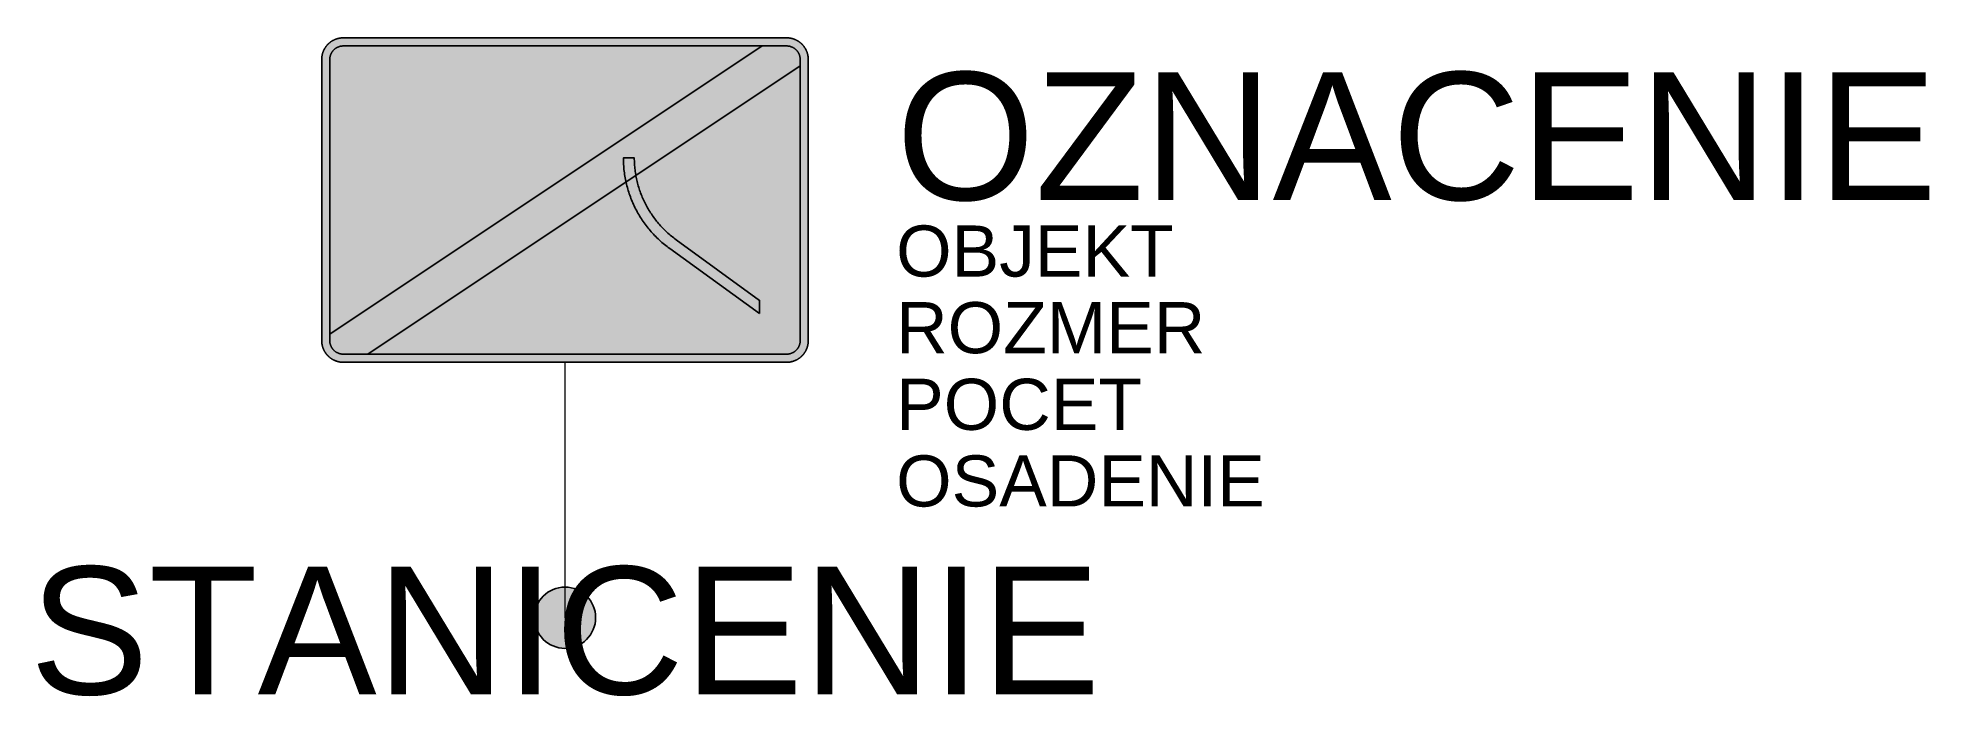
# Model space of a CAD drawing. Header units: metres. Extents: x -10.3 to 26.7, y -1.5 to 11.4.
import ezdxf
from ezdxf.enums import TextEntityAlignment as Align

# ---------------------------------------------------------------- set-up
doc = ezdxf.new("R2010")
doc.units = ezdxf.units.M
doc.layers.get('Defpoints').update_dxf_attribs({"color": 140, "lineweight": 5})
doc.styles.get("Standard").update_dxf_attribs({"font": 'arial.ttf'})

msp = doc.modelspace()

# ---------------------------------------------------------------- hatches: boundary and pattern name
at = {"true_color": 0xf1efea}
for points in [[(-4.339, 5), (-4.344, 5), (-4.35, 5), (-4.355, 5), (-4.36, 5), (-4.365, 5.001), (-4.371, 5.001), (-4.376, 5.002), (-4.381, 5.002), (-4.386, 5.003), (-4.391, 5.003), (-4.397, 5.004), (-4.402, 5.005), (-4.407, 5.005), (-4.412, 5.006), (-4.417, 5.007), (-4.422, 5.008), (-4.427, 5.009), (-4.432, 5.01), (-4.437, 5.012), (-4.442, 5.013), (-4.447, 5.014), (-4.452, 5.015), (-4.457, 5.017), (-4.462, 5.018), (-4.467, 5.02), (-4.472, 5.021), (-4.477, 5.023), (-4.482, 5.025), (-4.487, 5.027), (-4.492, 5.028), (-4.496, 5.03), (-4.501, 5.032), (-4.506, 5.034), (-4.511, 5.036), (-4.515, 5.038), (-4.52, 5.041), (-4.525, 5.043), (-4.529, 5.045), (-4.534, 5.047), (-4.539, 5.05), (-4.543, 5.052), (-4.548, 5.055), (-4.552, 5.057), (-4.556, 5.06), (-4.561, 5.063), (-4.565, 5.065), (-4.57, 5.068), (-4.574, 5.071), (-4.578, 5.074), (-4.583, 5.077), (-4.587, 5.08), (-4.591, 5.083), (-4.595, 5.086), (-4.599, 5.089), (-4.603, 5.093), (-4.607, 5.096), (-4.612, 5.099), (-4.615, 5.103), (-4.619, 5.106), (-4.623, 5.109), (-4.627, 5.113), (-4.631, 5.117), (-4.635, 5.12), (-4.638, 5.124), (-4.642, 5.128), (-4.646, 5.131), (-4.649, 5.135), (-4.653, 5.139), (-4.656, 5.143), (-4.66, 5.147), (-4.663, 5.151), (-4.667, 5.155), (-4.67, 5.159), (-4.673, 5.163), (-4.676, 5.167), (-4.679, 5.171), (-4.683, 5.176), (-4.686, 5.18), (-4.688, 5.184), (-4.691, 5.188), (-4.694, 5.193), (-4.697, 5.197), (-4.7, 5.201), (-4.702, 5.206), (-4.705, 5.21), (-4.708, 5.215), (-4.71, 5.219), (-4.713, 5.224), (-4.715, 5.229), (-4.717, 5.233), (-4.72, 5.238), (-4.722, 5.242), (-4.724, 5.247), (-4.726, 5.252), (-4.728, 5.256), (-4.73, 5.261), (-4.732, 5.266), (-4.734, 5.271), (-4.736, 5.276), (-4.738, 5.281), (-4.739, 5.285), (-4.741, 5.29), (-4.743, 5.295), (-4.744, 5.3), (-4.746, 5.305), (-4.747, 5.31), (-4.748, 5.315), (-4.75, 5.32), (-4.751, 5.325), (-4.752, 5.33), (-4.753, 5.335), (-4.754, 5.34), (-4.755, 5.345), (-4.756, 5.351), (-4.757, 5.356), (-4.758, 5.361), (-4.759, 5.366), (-4.759, 5.371), (-4.76, 5.376), (-4.76, 5.381), (-4.761, 5.387), (-4.761, 5.392), (-4.762, 5.397), (-4.762, 5.402), (-4.762, 5.408), (-4.762, 5.413), (-4.763, 5.418), (-4.763, 5.423), (-4.762, 10.927), (-4.763, 10.932), (-4.762, 10.937), (-4.762, 10.942), (-4.762, 10.948), (-4.762, 10.953), (-4.761, 10.958), (-4.761, 10.963), (-4.76, 10.968), (-4.76, 10.974), (-4.759, 10.979), (-4.759, 10.984), (-4.758, 10.989), (-4.757, 10.994), (-4.756, 10.999), (-4.755, 11.004), (-4.754, 11.01), (-4.753, 11.015), (-4.752, 11.02), (-4.751, 11.025), (-4.75, 11.03), (-4.748, 11.035), (-4.747, 11.04), (-4.746, 11.045), (-4.744, 11.05), (-4.743, 11.055), (-4.741, 11.06), (-4.739, 11.064), (-4.738, 11.069), (-4.736, 11.074), (-4.734, 11.079), (-4.732, 11.084), (-4.73, 11.089), (-4.728, 11.093), (-4.726, 11.098), (-4.724, 11.103), (-4.722, 11.108), (-4.72, 11.112), (-4.717, 11.117), (-4.715, 11.121), (-4.713, 11.126), (-4.71, 11.131), (-4.708, 11.135), (-4.705, 11.14), (-4.702, 11.144), (-4.7, 11.148), (-4.697, 11.153), (-4.694, 11.157), (-4.691, 11.161), (-4.688, 11.166), (-4.686, 11.17), (-4.683, 11.174), (-4.679, 11.178), (-4.676, 11.183), (-4.673, 11.187), (-4.67, 11.191), (-4.667, 11.195), (-4.663, 11.199), (-4.66, 11.203), (-4.656, 11.207), (-4.653, 11.211), (-4.649, 11.215), (-4.646, 11.218), (-4.642, 11.222), (-4.638, 11.226), (-4.635, 11.23), (-4.631, 11.233), (-4.627, 11.237), (-4.623, 11.24), (-4.619, 11.244), (-4.615, 11.247), (-4.612, 11.251), (-4.607, 11.254), (-4.603, 11.257), (-4.599, 11.261), (-4.595, 11.264), (-4.591, 11.267), (-4.587, 11.27), (-4.583, 11.273), (-4.578, 11.276), (-4.574, 11.279), (-4.57, 11.282), (-4.565, 11.284), (-4.561, 11.287), (-4.556, 11.29), (-4.552, 11.293), (-4.548, 11.295), (-4.543, 11.298), (-4.539, 11.3), (-4.534, 11.302), (-4.529, 11.305), (-4.525, 11.307), (-4.52, 11.309), (-4.515, 11.312), (-4.511, 11.314), (-4.506, 11.316), (-4.501, 11.318), (-4.496, 11.32), (-4.492, 11.322), (-4.487, 11.323), (-4.482, 11.325), (-4.477, 11.327), (-4.472, 11.329), (-4.467, 11.33), (-4.462, 11.332), (-4.457, 11.333), (-4.452, 11.335), (-4.447, 11.336), (-4.442, 11.337), (-4.437, 11.338), (-4.432, 11.34), (-4.427, 11.341), (-4.422, 11.342), (-4.417, 11.343), (-4.412, 11.344), (-4.407, 11.345), (-4.402, 11.345), (-4.397, 11.346), (-4.391, 11.347), (-4.386, 11.347), (-4.381, 11.348), (-4.376, 11.348), (-4.371, 11.349), (-4.365, 11.349), (-4.36, 11.349), (-4.355, 11.35), (-4.35, 11.35), (-4.344, 11.35), (-4.339, 11.35), (4.339, 11.35), (4.344, 11.35), (4.35, 11.35), (4.355, 11.35), (4.36, 11.349), (4.365, 11.349), (4.371, 11.349), (4.376, 11.348), (4.381, 11.348), (4.386, 11.347), (4.391, 11.347), (4.396, 11.346), (4.402, 11.345), (4.407, 11.345), (4.412, 11.344), (4.417, 11.343), (4.422, 11.342), (4.427, 11.341), (4.432, 11.34), (4.437, 11.338), (4.442, 11.337), (4.447, 11.336), (4.452, 11.335), (4.457, 11.333), (4.462, 11.332), (4.467, 11.33), (4.472, 11.329), (4.477, 11.327), (4.482, 11.325), (4.487, 11.323), (4.492, 11.322), (4.496, 11.32), (4.501, 11.318), (4.506, 11.316), (4.511, 11.314), (4.515, 11.312), (4.52, 11.309), (4.525, 11.307), (4.529, 11.305), (4.534, 11.302), (4.539, 11.3), (4.543, 11.298), (4.548, 11.295), (4.552, 11.293), (4.556, 11.29), (4.561, 11.287), (4.565, 11.284), (4.57, 11.282), (4.574, 11.279), (4.578, 11.276), (4.583, 11.273), (4.587, 11.27), (4.591, 11.267), (4.595, 11.264), (4.599, 11.261), (4.603, 11.257), (4.607, 11.254), (4.611, 11.251), (4.615, 11.247), (4.619, 11.244), (4.623, 11.24), (4.627, 11.237), (4.631, 11.233), (4.635, 11.23), (4.638, 11.226), (4.642, 11.222), (4.646, 11.218), (4.649, 11.215), (4.653, 11.211), (4.656, 11.207), (4.66, 11.203), (4.663, 11.199), (4.667, 11.195), (4.67, 11.191), (4.673, 11.187), (4.676, 11.183), (4.679, 11.178), (4.683, 11.174), (4.685, 11.17), (4.688, 11.166), (4.691, 11.161), (4.694, 11.157), (4.697, 11.153), (4.7, 11.148), (4.702, 11.144), (4.705, 11.14), (4.708, 11.135), (4.71, 11.131), (4.713, 11.126), (4.715, 11.121), (4.717, 11.117), (4.72, 11.112), (4.722, 11.108), (4.724, 11.103), (4.726, 11.098), (4.728, 11.093), (4.73, 11.089), (4.732, 11.084), (4.734, 11.079), (4.736, 11.074), (4.738, 11.069), (4.739, 11.064), (4.741, 11.06), (4.743, 11.055), (4.744, 11.05), (4.746, 11.045), (4.747, 11.04), (4.748, 11.035), (4.75, 11.03), (4.751, 11.025), (4.752, 11.02), (4.753, 11.015), (4.754, 11.01), (4.755, 11.004), (4.756, 10.999), (4.757, 10.994), (4.758, 10.989), (4.759, 10.984), (4.759, 10.979), (4.76, 10.974), (4.76, 10.968), (4.761, 10.963), (4.761, 10.958), (4.762, 10.953), (4.762, 10.948), (4.762, 10.942), (4.762, 10.937), (4.762, 10.932), (4.762, 10.927), (4.763, 5.423), (4.762, 5.418), (4.762, 5.413), (4.762, 5.408), (4.762, 5.402), (4.762, 5.397), (4.761, 5.392), (4.761, 5.387), (4.76, 5.381), (4.76, 5.376), (4.759, 5.371), (4.759, 5.366), (4.758, 5.361), (4.757, 5.356), (4.756, 5.351), (4.755, 5.345), (4.754, 5.34), (4.753, 5.335), (4.752, 5.33), (4.751, 5.325), (4.75, 5.32), (4.748, 5.315), (4.747, 5.31), (4.746, 5.305), (4.744, 5.3), (4.743, 5.295), (4.741, 5.29), (4.739, 5.285), (4.738, 5.281), (4.736, 5.276), (4.734, 5.271), (4.732, 5.266), (4.73, 5.261), (4.728, 5.256), (4.726, 5.252), (4.724, 5.247), (4.722, 5.242), (4.72, 5.238), (4.717, 5.233), (4.715, 5.229), (4.713, 5.224), (4.71, 5.219), (4.708, 5.215), (4.705, 5.21), (4.702, 5.206), (4.7, 5.201), (4.697, 5.197), (4.694, 5.193), (4.691, 5.188), (4.688, 5.184), (4.685, 5.18), (4.683, 5.176), (4.679, 5.171), (4.676, 5.167), (4.673, 5.163), (4.67, 5.159), (4.667, 5.155), (4.663, 5.151), (4.66, 5.147), (4.656, 5.143), (4.653, 5.139), (4.649, 5.135), (4.646, 5.131), (4.642, 5.128), (4.638, 5.124), (4.635, 5.12), (4.631, 5.117), (4.627, 5.113), (4.623, 5.109), (4.619, 5.106), (4.615, 5.103), (4.611, 5.099), (4.607, 5.096), (4.603, 5.093), (4.599, 5.089), (4.595, 5.086), (4.591, 5.083), (4.587, 5.08), (4.583, 5.077), (4.578, 5.074), (4.574, 5.071), (4.57, 5.068), (4.565, 5.065), (4.561, 5.063), (4.556, 5.06), (4.552, 5.057), (4.548, 5.055), (4.543, 5.052), (4.539, 5.05), (4.534, 5.047), (4.529, 5.045), (4.525, 5.043), (4.52, 5.041), (4.515, 5.038), (4.511, 5.036), (4.506, 5.034), (4.501, 5.032), (4.496, 5.03), (4.492, 5.028), (4.487, 5.027), (4.482, 5.025), (4.477, 5.023), (4.472, 5.021), (4.467, 5.02), (4.462, 5.018), (4.457, 5.017), (4.452, 5.015), (4.447, 5.014), (4.442, 5.013), (4.437, 5.012), (4.432, 5.01), (4.427, 5.009), (4.422, 5.008), (4.417, 5.007), (4.412, 5.006), (4.407, 5.005), (4.402, 5.005), (4.396, 5.004), (4.391, 5.003), (4.386, 5.003), (4.381, 5.002), (4.376, 5.002), (4.371, 5.001), (4.365, 5.001), (4.36, 5), (4.355, 5), (4.35, 5), (4.344, 5), (4.339, 5)], [(3.81, 5.953), (2.05, 7.225), (2.023, 7.245), (1.997, 7.265), (1.971, 7.285), (1.946, 7.305), (1.921, 7.326), (1.896, 7.347), (1.872, 7.369), (1.847, 7.391), (1.824, 7.413), (1.8, 7.436), (1.777, 7.459), (1.755, 7.482), (1.732, 7.505), (1.711, 7.529), (1.689, 7.553), (1.668, 7.578), (1.647, 7.602), (1.627, 7.627), (1.607, 7.652), (1.587, 7.678), (1.568, 7.704), (1.549, 7.73), (1.531, 7.756), (1.513, 7.783), (1.495, 7.809), (1.478, 7.836), (1.461, 7.864), (1.444, 7.891), (1.428, 7.919), (1.413, 7.947), (1.398, 7.975), (1.383, 8.004), (1.368, 8.032), (1.354, 8.061), (1.341, 8.09), (1.328, 8.12), (1.315, 8.149), (1.303, 8.179), (1.291, 8.208), (1.28, 8.238), (1.269, 8.269), (1.258, 8.299), (1.248, 8.329), (1.239, 8.36), (1.229, 8.391), (1.221, 8.422), (1.212, 8.453), (1.205, 8.484), (1.197, 8.516), (1.19, 8.547), (1.184, 8.579), (1.178, 8.611), (1.172, 8.643), (1.167, 8.675), (1.163, 8.707), (1.159, 8.739), (1.155, 8.772), (1.152, 8.804), (1.149, 8.837), (1.147, 8.869), (1.145, 8.902), (1.144, 8.935), (1.143, 8.968), (1.143, 9), (1.357, 9), (1.357, 8.971), (1.358, 8.941), (1.359, 8.912), (1.361, 8.882), (1.363, 8.853), (1.365, 8.823), (1.368, 8.794), (1.371, 8.765), (1.375, 8.736), (1.379, 8.707), (1.384, 8.678), (1.389, 8.649), (1.394, 8.62), (1.4, 8.592), (1.406, 8.563), (1.413, 8.535), (1.42, 8.507), (1.427, 8.479), (1.435, 8.451), (1.444, 8.423), (1.452, 8.395), (1.461, 8.368), (1.471, 8.34), (1.481, 8.313), (1.491, 8.286), (1.502, 8.259), (1.513, 8.232), (1.524, 8.206), (1.536, 8.179), (1.548, 8.153), (1.561, 8.127), (1.574, 8.101), (1.587, 8.076), (1.601, 8.05), (1.615, 8.025), (1.629, 8), (1.644, 7.975), (1.659, 7.95), (1.675, 7.926), (1.691, 7.902), (1.707, 7.878), (1.724, 7.854), (1.741, 7.831), (1.758, 7.807), (1.776, 7.784), (1.794, 7.762), (1.812, 7.739), (1.831, 7.717), (1.85, 7.695), (1.869, 7.673), (1.889, 7.652), (1.909, 7.63), (1.93, 7.609), (1.95, 7.589), (1.971, 7.568), (1.993, 7.548), (2.015, 7.529), (2.037, 7.509), (2.059, 7.49), (2.082, 7.471), (2.105, 7.453), (2.128, 7.434), (2.152, 7.416), (2.176, 7.399), (3.81, 6.21)]]:
    msp.add_hatch(color=7, dxfattribs=at).paths.add_polyline_path(points)
at = {"true_color": 0x9b9b9b}
msp.add_hatch(color=253, dxfattribs=at).paths.add_polyline_path([(-4.339, 5.159), (-4.346, 5.159), (-4.353, 5.159), (-4.36, 5.159), (-4.366, 5.16), (-4.373, 5.161), (-4.379, 5.162), (-4.386, 5.163), (-4.393, 5.164), (-4.399, 5.166), (-4.405, 5.167), (-4.412, 5.169), (-4.418, 5.171), (-4.424, 5.173), (-4.43, 5.175), (-4.436, 5.177), (-4.442, 5.18), (-4.448, 5.182), (-4.454, 5.185), (-4.46, 5.188), (-4.465, 5.191), (-4.471, 5.194), (-4.476, 5.197), (-4.482, 5.2), (-4.487, 5.204), (-4.492, 5.207), (-4.498, 5.211), (-4.503, 5.215), (-4.507, 5.219), (-4.512, 5.223), (-4.517, 5.227), (-4.522, 5.232), (-4.526, 5.236), (-4.531, 5.241), (-4.535, 5.245), (-4.539, 5.25), (-4.543, 5.255), (-4.547, 5.26), (-4.551, 5.265), (-4.555, 5.27), (-4.559, 5.275), (-4.562, 5.281), (-4.565, 5.286), (-4.569, 5.292), (-4.572, 5.297), (-4.575, 5.303), (-4.578, 5.309), (-4.58, 5.314), (-4.583, 5.32), (-4.585, 5.326), (-4.588, 5.332), (-4.59, 5.338), (-4.592, 5.345), (-4.594, 5.351), (-4.595, 5.357), (-4.597, 5.364), (-4.598, 5.37), (-4.6, 5.376), (-4.601, 5.383), (-4.602, 5.39), (-4.602, 5.396), (-4.603, 5.403), (-4.603, 5.41), (-4.604, 5.417), (-4.604, 5.423), (-4.604, 10.927), (-4.604, 10.933), (-4.603, 10.94), (-4.603, 10.947), (-4.602, 10.954), (-4.602, 10.96), (-4.601, 10.967), (-4.6, 10.973), (-4.598, 10.98), (-4.597, 10.986), (-4.595, 10.993), (-4.594, 10.999), (-4.592, 11.005), (-4.59, 11.011), (-4.588, 11.018), (-4.585, 11.024), (-4.583, 11.03), (-4.58, 11.035), (-4.578, 11.041), (-4.575, 11.047), (-4.572, 11.053), (-4.569, 11.058), (-4.565, 11.064), (-4.562, 11.069), (-4.559, 11.075), (-4.555, 11.08), (-4.551, 11.085), (-4.547, 11.09), (-4.543, 11.095), (-4.539, 11.1), (-4.535, 11.105), (-4.531, 11.109), (-4.526, 11.114), (-4.522, 11.118), (-4.517, 11.122), (-4.512, 11.127), (-4.507, 11.131), (-4.503, 11.135), (-4.498, 11.139), (-4.492, 11.142), (-4.487, 11.146), (-4.482, 11.149), (-4.476, 11.153), (-4.471, 11.156), (-4.465, 11.159), (-4.46, 11.162), (-4.454, 11.165), (-4.448, 11.168), (-4.442, 11.17), (-4.436, 11.173), (-4.43, 11.175), (-4.424, 11.177), (-4.418, 11.179), (-4.412, 11.181), (-4.405, 11.183), (-4.399, 11.184), (-4.393, 11.186), (-4.386, 11.187), (-4.379, 11.188), (-4.373, 11.189), (-4.366, 11.19), (-4.36, 11.19), (-4.353, 11.191), (-4.346, 11.191), (-4.339, 11.191), (4.339, 11.191), (4.346, 11.191), (4.353, 11.191), (4.36, 11.19), (4.366, 11.19), (4.373, 11.189), (4.379, 11.188), (4.386, 11.187), (4.392, 11.186), (4.399, 11.184), (4.405, 11.183), (4.412, 11.181), (4.418, 11.179), (4.424, 11.177), (4.43, 11.175), (4.436, 11.173), (4.442, 11.17), (4.448, 11.168), (4.454, 11.165), (4.46, 11.162), (4.465, 11.159), (4.471, 11.156), (4.476, 11.153), (4.482, 11.149), (4.487, 11.146), (4.492, 11.142), (4.497, 11.139), (4.502, 11.135), (4.507, 11.131), (4.512, 11.127), (4.517, 11.122), (4.522, 11.118), (4.526, 11.114), (4.531, 11.109), (4.535, 11.105), (4.539, 11.1), (4.543, 11.095), (4.547, 11.09), (4.551, 11.085), (4.555, 11.08), (4.559, 11.075), (4.562, 11.069), (4.565, 11.064), (4.569, 11.058), (4.572, 11.053), (4.575, 11.047), (4.578, 11.041), (4.58, 11.035), (4.583, 11.03), (4.585, 11.024), (4.588, 11.018), (4.59, 11.011), (4.592, 11.005), (4.594, 10.999), (4.595, 10.993), (4.597, 10.986), (4.598, 10.98), (4.6, 10.973), (4.601, 10.967), (4.602, 10.96), (4.602, 10.954), (4.603, 10.947), (4.603, 10.94), (4.604, 10.933), (4.604, 10.927), (4.604, 5.423), (4.604, 5.417), (4.603, 5.41), (4.603, 5.403), (4.602, 5.396), (4.602, 5.39), (4.601, 5.383), (4.6, 5.376), (4.598, 5.37), (4.597, 5.364), (4.595, 5.357), (4.594, 5.351), (4.592, 5.345), (4.59, 5.338), (4.588, 5.332), (4.585, 5.326), (4.583, 5.32), (4.58, 5.314), (4.578, 5.309), (4.575, 5.303), (4.572, 5.297), (4.569, 5.292), (4.565, 5.286), (4.562, 5.281), (4.559, 5.275), (4.555, 5.27), (4.551, 5.265), (4.547, 5.26), (4.543, 5.255), (4.539, 5.25), (4.535, 5.245), (4.531, 5.241), (4.526, 5.236), (4.522, 5.232), (4.517, 5.227), (4.512, 5.223), (4.507, 5.219), (4.502, 5.215), (4.497, 5.211), (4.492, 5.207), (4.487, 5.204), (4.482, 5.2), (4.476, 5.197), (4.471, 5.194), (4.465, 5.191), (4.46, 5.188), (4.454, 5.185), (4.448, 5.182), (4.442, 5.18), (4.436, 5.177), (4.43, 5.175), (4.424, 5.173), (4.418, 5.171), (4.412, 5.169), (4.405, 5.167), (4.399, 5.166), (4.392, 5.164), (4.386, 5.163), (4.379, 5.162), (4.373, 5.161), (4.366, 5.16), (4.36, 5.159), (4.353, 5.159), (4.346, 5.159), (4.339, 5.159)])
at = {"true_color": 0x828282}
msp.add_hatch(color=8, dxfattribs=at).paths.add_polyline_path([(-4.604, 5.551), (-4.604, 5.423), (-4.604, 5.417), (-4.603, 5.41), (-4.603, 5.403), (-4.602, 5.396), (-4.602, 5.39), (-4.601, 5.383), (-4.6, 5.376), (-4.598, 5.37), (-4.597, 5.364), (-4.595, 5.357), (-4.594, 5.351), (-4.592, 5.345), (-4.59, 5.338), (-4.588, 5.332), (-4.585, 5.326), (-4.583, 5.32), (-4.58, 5.314), (-4.578, 5.309), (-4.575, 5.303), (-4.572, 5.297), (-4.569, 5.292), (-4.565, 5.286), (-4.562, 5.281), (-4.559, 5.275), (-4.555, 5.27), (-4.551, 5.265), (-4.547, 5.26), (-4.543, 5.255), (-4.539, 5.25), (-4.535, 5.245), (-4.531, 5.241), (-4.526, 5.236), (-4.522, 5.232), (-4.517, 5.227), (-4.512, 5.223), (-4.507, 5.219), (-4.503, 5.215), (-4.498, 5.211), (-4.492, 5.207), (-4.487, 5.204), (-4.482, 5.2), (-4.476, 5.197), (-4.471, 5.194), (-4.465, 5.191), (-4.46, 5.188), (-4.454, 5.185), (-4.448, 5.182), (-4.442, 5.18), (-4.436, 5.177), (-4.43, 5.175), (-4.424, 5.173), (-4.418, 5.171), (-4.412, 5.169), (-4.405, 5.167), (-4.399, 5.166), (-4.393, 5.164), (-4.386, 5.163), (-4.379, 5.162), (-4.373, 5.161), (-4.366, 5.16), (-4.36, 5.159), (-4.353, 5.159), (-4.346, 5.159), (-4.339, 5.159), (-3.857, 5.159), (4.604, 10.799), (4.604, 10.927), (4.604, 10.933), (4.603, 10.94), (4.603, 10.947), (4.602, 10.954), (4.602, 10.96), (4.601, 10.967), (4.6, 10.973), (4.598, 10.98), (4.597, 10.986), (4.595, 10.993), (4.594, 10.999), (4.592, 11.005), (4.59, 11.011), (4.588, 11.018), (4.585, 11.024), (4.583, 11.03), (4.58, 11.035), (4.578, 11.041), (4.575, 11.047), (4.572, 11.053), (4.569, 11.058), (4.565, 11.064), (4.562, 11.069), (4.559, 11.075), (4.555, 11.08), (4.551, 11.085), (4.547, 11.09), (4.543, 11.095), (4.539, 11.1), (4.535, 11.105), (4.531, 11.109), (4.526, 11.114), (4.522, 11.118), (4.517, 11.122), (4.512, 11.127), (4.507, 11.131), (4.502, 11.135), (4.497, 11.139), (4.492, 11.142), (4.487, 11.146), (4.482, 11.149), (4.476, 11.153), (4.471, 11.156), (4.465, 11.159), (4.46, 11.162), (4.454, 11.165), (4.448, 11.168), (4.442, 11.17), (4.436, 11.173), (4.43, 11.175), (4.424, 11.177), (4.418, 11.179), (4.412, 11.181), (4.405, 11.183), (4.399, 11.184), (4.392, 11.186), (4.386, 11.187), (4.379, 11.188), (4.373, 11.189), (4.366, 11.19), (4.36, 11.19), (4.353, 11.191), (4.346, 11.191), (4.339, 11.191), (3.857, 11.191)])
at = {"true_color": 0xf1efea}
h = msp.add_hatch(color=7, dxfattribs=at)
h.paths.add_polyline_path([(-1.476, 9.81), (-1.476, 9.812), (-1.476, 9.813), (-1.476, 9.814), (-1.476, 9.816), (-1.476, 9.817), (-1.476, 9.819), (-1.476, 9.82), (-1.476, 9.822), (-1.476, 9.823), (-1.476, 9.825), (-1.476, 9.826), (-1.475, 9.827), (-1.475, 9.829), (-1.475, 9.83), (-1.475, 9.832), (-1.475, 9.833), (-1.474, 9.834), (-1.474, 9.836), (-1.474, 9.837), (-1.474, 9.839), (-1.473, 9.84), (-1.473, 9.841), (-1.473, 9.843), (-1.472, 9.844), (-1.472, 9.846), (-1.472, 9.847), (-1.471, 9.848), (-1.471, 9.85), (-1.47, 9.851), (-1.47, 9.852), (-1.469, 9.854), (-1.469, 9.855), (-1.469, 9.857), (-1.468, 9.858), (-1.468, 9.859), (-1.467, 9.861), (-1.467, 9.862), (-1.466, 9.863), (-1.466, 9.865), (-1.465, 9.866), (-1.464, 9.867), (-1.464, 9.869), (-1.463, 9.87), (-1.463, 9.871), (-1.462, 9.872), (-1.461, 9.874), (-1.461, 9.875), (-1.46, 9.876), (-1.459, 9.878), (-1.459, 9.879), (-1.458, 9.88), (-1.457, 9.881), (-1.457, 9.883), (-1.456, 9.884), (-1.455, 9.885), (-1.454, 9.886), (-1.454, 9.887), (-1.453, 9.889), (-1.452, 9.89), (-1.451, 9.891), (-1.45, 9.892), (-1.45, 9.893), (-1.449, 9.895), (-1.448, 9.896), (-1.419, 9.934), (-1.418, 9.935), (-1.417, 9.936), (-1.416, 9.938), (-1.416, 9.939), (-1.415, 9.94), (-1.414, 9.941), (-1.413, 9.943), (-1.412, 9.944), (-1.411, 9.945), (-1.41, 9.947), (-1.409, 9.948), (-1.408, 9.949), (-1.407, 9.95), (-1.407, 9.952), (-1.406, 9.953), (-1.405, 9.954), (-1.404, 9.956), (-1.403, 9.957), (-1.402, 9.958), (-1.401, 9.96), (-1.401, 9.961), (-1.4, 9.962), (-1.399, 9.964), (-1.398, 9.965), (-1.397, 9.966), (-1.396, 9.967), (-1.396, 9.969), (-1.395, 9.97), (-1.394, 9.971), (-1.393, 9.973), (-1.392, 9.974), (-1.392, 9.975), (-1.391, 9.977), (-1.39, 9.978), (-1.389, 9.98), (-1.389, 9.981), (-1.388, 9.982), (-1.387, 9.984), (-1.386, 9.985), (-1.386, 9.986), (-1.385, 9.988), (-1.384, 9.989), (-1.383, 9.99), (-1.383, 9.992), (-1.382, 9.993), (-1.381, 9.995), (-1.38, 9.996), (-1.38, 9.997), (-1.379, 9.999), (-1.378, 10), (-1.378, 10.002), (-1.377, 10.003), (-1.376, 10.004), (-1.376, 10.006), (-1.375, 10.007), (-1.374, 10.009), (-1.374, 10.01), (-1.373, 10.011), (-1.372, 10.013), (-1.372, 10.014), (-1.371, 10.016), (-1.37, 10.017), (-1.37, 10.019), (-1.369, 10.02), (-1.181, 10.453), (-1.18, 10.455), (-1.179, 10.457), (-1.178, 10.459), (-1.177, 10.461), (-1.176, 10.463), (-1.175, 10.465), (-1.174, 10.467), (-1.173, 10.468), (-1.171, 10.47), (-1.17, 10.472), (-1.169, 10.474), (-1.168, 10.476), (-1.166, 10.477), (-1.165, 10.479), (-1.164, 10.481), (-1.162, 10.482), (-1.161, 10.484), (-1.159, 10.486), (-1.158, 10.487), (-1.157, 10.489), (-1.155, 10.49), (-1.154, 10.492), (-1.152, 10.493), (-1.15, 10.495), (-1.149, 10.496), (-1.147, 10.497), (-1.145, 10.499), (-1.144, 10.5), (-1.142, 10.501), (-1.14, 10.503), (-1.139, 10.504), (-1.137, 10.505), (-1.135, 10.506), (-1.133, 10.507), (-1.131, 10.508), (-1.13, 10.509), (-1.128, 10.51), (-1.126, 10.511), (-1.124, 10.512), (-1.122, 10.513), (-1.12, 10.514), (-1.118, 10.515), (-1.116, 10.516), (-1.114, 10.517), (-1.112, 10.517), (-1.11, 10.518), (-1.108, 10.519), (-1.106, 10.519), (-1.104, 10.52), (-1.102, 10.521), (-1.1, 10.521), (-1.098, 10.522), (-1.095, 10.522), (-1.093, 10.522), (-1.091, 10.523), (-1.089, 10.523), (-1.087, 10.524), (-1.085, 10.524), (-1.083, 10.524), (-1.08, 10.524), (-1.078, 10.524), (-1.076, 10.524), (-1.074, 10.524), (-1.072, 10.524), (0.119, 10.524), (0.121, 10.524), (0.123, 10.524), (0.126, 10.524), (0.128, 10.524), (0.13, 10.524), (0.132, 10.524), (0.134, 10.524), (0.137, 10.523), (0.139, 10.523), (0.141, 10.522), (0.143, 10.522), (0.145, 10.522), (0.147, 10.521), (0.149, 10.521), (0.151, 10.52), (0.153, 10.519), (0.155, 10.519), (0.158, 10.518), (0.16, 10.517), (0.162, 10.517), (0.164, 10.516), (0.166, 10.515), (0.168, 10.514), (0.169, 10.513), (0.171, 10.512), (0.173, 10.511), (0.175, 10.51), (0.177, 10.509), (0.179, 10.508), (0.181, 10.507), (0.183, 10.506), (0.184, 10.505), (0.186, 10.504), (0.188, 10.503), (0.19, 10.501), (0.191, 10.5), (0.193, 10.499), (0.195, 10.497), (0.196, 10.496), (0.198, 10.495), (0.199, 10.493), (0.201, 10.492), (0.203, 10.49), (0.204, 10.489), (0.206, 10.487), (0.207, 10.486), (0.208, 10.484), (0.21, 10.482), (0.211, 10.481), (0.213, 10.479), (0.214, 10.477), (0.215, 10.476), (0.216, 10.474), (0.218, 10.472), (0.219, 10.47), (0.22, 10.468), (0.221, 10.467), (0.222, 10.465), (0.223, 10.463), (0.224, 10.461), (0.225, 10.459), (0.226, 10.457), (0.227, 10.455), (0.228, 10.453), (0.417, 10.02), (0.417, 10.019), (0.418, 10.017), (0.419, 10.016), (0.419, 10.014), (0.42, 10.013), (0.42, 10.011), (0.421, 10.01), (0.422, 10.009), (0.422, 10.007), (0.423, 10.006), (0.424, 10.004), (0.424, 10.003), (0.425, 10.002), (0.426, 10), (0.427, 9.999), (0.427, 9.997), (0.428, 9.996), (0.429, 9.995), (0.429, 9.993), (0.43, 9.992), (0.431, 9.99), (0.432, 9.989), (0.432, 9.988), (0.433, 9.986), (0.434, 9.985), (0.435, 9.984), (0.435, 9.982), (0.436, 9.981), (0.437, 9.98), (0.438, 9.978), (0.438, 9.977), (0.439, 9.975), (0.44, 9.974), (0.441, 9.973), (0.442, 9.971), (0.442, 9.97), (0.443, 9.969), (0.444, 9.967), (0.445, 9.966), (0.446, 9.965), (0.446, 9.964), (0.447, 9.962), (0.448, 9.961), (0.449, 9.96), (0.45, 9.958), (0.451, 9.957), (0.451, 9.956), (0.452, 9.954), (0.453, 9.953), (0.454, 9.952), (0.455, 9.95), (0.456, 9.949), (0.457, 9.948), (0.458, 9.947), (0.458, 9.945), (0.459, 9.944), (0.46, 9.943), (0.461, 9.941), (0.462, 9.94), (0.463, 9.939), (0.464, 9.938), (0.465, 9.936), (0.466, 9.935), (0.467, 9.934), (0.495, 9.896), (0.496, 9.895), (0.497, 9.893), (0.498, 9.892), (0.499, 9.891), (0.499, 9.89), (0.5, 9.889), (0.501, 9.887), (0.502, 9.886), (0.503, 9.885), (0.503, 9.884), (0.504, 9.883), (0.505, 9.881), (0.506, 9.88), (0.506, 9.879), (0.507, 9.878), (0.508, 9.876), (0.508, 9.875), (0.509, 9.874), (0.51, 9.872), (0.51, 9.871), (0.511, 9.87), (0.511, 9.869), (0.512, 9.867), (0.512, 9.866), (0.513, 9.865), (0.514, 9.863), (0.514, 9.862), (0.515, 9.861), (0.515, 9.859), (0.516, 9.858), (0.516, 9.857), (0.517, 9.855), (0.517, 9.854), (0.517, 9.852), (0.518, 9.851), (0.518, 9.85), (0.519, 9.848), (0.519, 9.847), (0.519, 9.846), (0.52, 9.844), (0.52, 9.843), (0.52, 9.841), (0.521, 9.84), (0.521, 9.839), (0.521, 9.837), (0.521, 9.836), (0.522, 9.834), (0.522, 9.833), (0.522, 9.832), (0.522, 9.83), (0.523, 9.829), (0.523, 9.827), (0.523, 9.826), (0.523, 9.825), (0.523, 9.823), (0.523, 9.822), (0.523, 9.82), (0.524, 9.819), (0.524, 9.817), (0.524, 9.816), (0.524, 9.814), (0.524, 9.813), (0.524, 9.812), (0.524, 9.81), (0.524, 9.501), (0.524, 9.497), (0.524, 9.494), (0.524, 9.491), (0.523, 9.488), (0.523, 9.485), (0.522, 9.482), (0.522, 9.479), (0.521, 9.477), (0.521, 9.474), (0.52, 9.471), (0.519, 9.468), (0.518, 9.465), (0.518, 9.462), (0.517, 9.46), (0.516, 9.457), (0.514, 9.454), (0.513, 9.452), (0.512, 9.449), (0.511, 9.446), (0.51, 9.444), (0.508, 9.441), (0.507, 9.439), (0.505, 9.436), (0.503, 9.434), (0.502, 9.432), (0.5, 9.429), (0.498, 9.427), (0.497, 9.425), (0.495, 9.423), (0.493, 9.42), (0.491, 9.418), (0.489, 9.416), (0.487, 9.414), (0.485, 9.412), (0.483, 9.411), (0.481, 9.409), (0.478, 9.407), (0.476, 9.405), (0.474, 9.403), (0.471, 9.402), (0.469, 9.4), (0.467, 9.399), (0.464, 9.397), (0.462, 9.396), (0.459, 9.395), (0.456, 9.393), (0.454, 9.392), (0.451, 9.391), (0.448, 9.39), (0.446, 9.389), (0.443, 9.388), (0.44, 9.387), (0.437, 9.386), (0.435, 9.385), (0.432, 9.385), (0.429, 9.384), (0.426, 9.383), (0.423, 9.383), (0.42, 9.382), (0.417, 9.382), (0.414, 9.382), (0.411, 9.382), (0.408, 9.381), (0.405, 9.381), (-1.357, 9.381), (-1.36, 9.381), (-1.363, 9.382), (-1.367, 9.382), (-1.37, 9.382), (-1.372, 9.382), (-1.375, 9.383), (-1.378, 9.383), (-1.381, 9.384), (-1.384, 9.385), (-1.387, 9.385), (-1.39, 9.386), (-1.393, 9.387), (-1.395, 9.388), (-1.398, 9.389), (-1.401, 9.39), (-1.404, 9.391), (-1.406, 9.392), (-1.409, 9.393), (-1.412, 9.395), (-1.414, 9.396), (-1.417, 9.397), (-1.419, 9.399), (-1.421, 9.4), (-1.424, 9.402), (-1.426, 9.403), (-1.429, 9.405), (-1.431, 9.407), (-1.433, 9.409), (-1.435, 9.411), (-1.437, 9.412), (-1.439, 9.414), (-1.442, 9.416), (-1.443, 9.418), (-1.445, 9.42), (-1.447, 9.423), (-1.449, 9.425), (-1.451, 9.427), (-1.453, 9.429), (-1.454, 9.432), (-1.456, 9.434), (-1.458, 9.436), (-1.459, 9.439), (-1.461, 9.441), (-1.462, 9.444), (-1.463, 9.446), (-1.465, 9.449), (-1.466, 9.452), (-1.467, 9.454), (-1.468, 9.457), (-1.469, 9.46), (-1.47, 9.462), (-1.471, 9.465), (-1.472, 9.468), (-1.473, 9.471), (-1.473, 9.474), (-1.474, 9.477), (-1.475, 9.479), (-1.475, 9.482), (-1.475, 9.485), (-1.476, 9.488), (-1.476, 9.491), (-1.476, 9.494), (-1.476, 9.497), (-1.476, 9.501)])
h.paths.add_polyline_path([(-1.25, 10.001), (-1.086, 10.377), (-1.086, 10.378), (-1.086, 10.378), (-1.085, 10.379), (-1.085, 10.38), (-1.085, 10.381), (-1.084, 10.381), (-1.084, 10.382), (-1.083, 10.383), (-1.083, 10.384), (-1.082, 10.384), (-1.082, 10.385), (-1.081, 10.386), (-1.081, 10.387), (-1.08, 10.387), (-1.08, 10.388), (-1.079, 10.389), (-1.079, 10.389), (-1.078, 10.39), (-1.077, 10.39), (-1.077, 10.391), (-1.076, 10.392), (-1.076, 10.392), (-1.075, 10.393), (-1.074, 10.393), (-1.074, 10.394), (-1.073, 10.395), (-1.072, 10.395), (-1.072, 10.396), (-1.071, 10.396), (-1.07, 10.397), (-1.07, 10.397), (-1.069, 10.398), (-1.068, 10.398), (-1.067, 10.399), (-1.067, 10.399), (-1.066, 10.399), (-1.065, 10.4), (-1.064, 10.4), (-1.064, 10.401), (-1.063, 10.401), (-1.062, 10.401), (-1.061, 10.402), (-1.061, 10.402), (-1.06, 10.402), (-1.059, 10.403), (-1.058, 10.403), (-1.057, 10.403), (-1.057, 10.403), (-1.056, 10.404), (-1.055, 10.404), (-1.054, 10.404), (-1.053, 10.404), (-1.052, 10.404), (-1.052, 10.405), (-1.051, 10.405), (-1.05, 10.405), (-1.049, 10.405), (-1.048, 10.405), (-1.047, 10.405), (-1.046, 10.405), (-1.045, 10.405), (-1.045, 10.405), (-1.044, 10.405), (-1.043, 10.405), (0.09, 10.405), (0.091, 10.405), (0.092, 10.405), (0.093, 10.405), (0.094, 10.405), (0.095, 10.405), (0.096, 10.405), (0.096, 10.405), (0.097, 10.405), (0.098, 10.405), (0.099, 10.405), (0.1, 10.404), (0.101, 10.404), (0.102, 10.404), (0.102, 10.404), (0.103, 10.404), (0.104, 10.403), (0.105, 10.403), (0.106, 10.403), (0.106, 10.403), (0.107, 10.402), (0.108, 10.402), (0.109, 10.402), (0.11, 10.401), (0.11, 10.401), (0.111, 10.401), (0.112, 10.4), (0.113, 10.4), (0.113, 10.399), (0.114, 10.399), (0.115, 10.399), (0.116, 10.398), (0.116, 10.398), (0.117, 10.397), (0.118, 10.397), (0.118, 10.396), (0.119, 10.396), (0.12, 10.395), (0.121, 10.395), (0.121, 10.394), (0.122, 10.393), (0.122, 10.393), (0.123, 10.392), (0.124, 10.392), (0.124, 10.391), (0.125, 10.39), (0.125, 10.39), (0.126, 10.389), (0.127, 10.389), (0.127, 10.388), (0.128, 10.387), (0.128, 10.387), (0.129, 10.386), (0.129, 10.385), (0.13, 10.384), (0.13, 10.384), (0.131, 10.383), (0.131, 10.382), (0.132, 10.381), (0.132, 10.381), (0.132, 10.38), (0.133, 10.379), (0.133, 10.378), (0.134, 10.378), (0.134, 10.377), (0.298, 10.001)], flags=16)
edge = h.paths.add_edge_path(flags=16)
edge.add_line((-1.072, 9.739), (-1.072, 9.742))
edge.add_line((-1.072, 9.742), (-1.072, 9.746))
edge.add_line((-1.072, 9.746), (-1.072, 9.75))
edge.add_line((-1.072, 9.75), (-1.072, 9.753))
edge.add_line((-1.072, 9.753), (-1.073, 9.757))
edge.add_line((-1.073, 9.757), (-1.073, 9.76))
edge.add_line((-1.073, 9.76), (-1.074, 9.764))
edge.add_line((-1.074, 9.764), (-1.075, 9.767))
edge.add_line((-1.075, 9.767), (-1.075, 9.771))
edge.add_line((-1.075, 9.771), (-1.076, 9.774))
edge.add_line((-1.076, 9.774), (-1.077, 9.778))
edge.add_line((-1.077, 9.778), (-1.078, 9.781))
edge.add_line((-1.078, 9.781), (-1.079, 9.784))
edge.add_line((-1.079, 9.784), (-1.08, 9.788))
edge.add_line((-1.08, 9.788), (-1.081, 9.791))
edge.add_line((-1.081, 9.791), (-1.083, 9.794))
edge.add_line((-1.083, 9.794), (-1.084, 9.797))
edge.add_line((-1.084, 9.797), (-1.086, 9.801))
edge.add_line((-1.086, 9.801), (-1.087, 9.804))
edge.add_line((-1.087, 9.804), (-1.089, 9.807))
edge.add_line((-1.089, 9.807), (-1.091, 9.81))
edge.add_line((-1.091, 9.81), (-1.092, 9.813))
edge.add_line((-1.092, 9.813), (-1.094, 9.816))
edge.add_line((-1.094, 9.816), (-1.096, 9.819))
edge.add_line((-1.096, 9.819), (-1.098, 9.821))
edge.add_line((-1.098, 9.821), (-1.1, 9.824))
edge.add_line((-1.1, 9.824), (-1.102, 9.827))
edge.add_line((-1.102, 9.827), (-1.104, 9.83))
edge.add_line((-1.104, 9.83), (-1.106, 9.832))
edge.add_line((-1.106, 9.832), (-1.109, 9.835))
edge.add_line((-1.109, 9.835), (-1.111, 9.837))
edge.add_line((-1.111, 9.837), (-1.113, 9.84))
edge.add_line((-1.113, 9.84), (-1.116, 9.842))
edge.add_line((-1.116, 9.842), (-1.118, 9.844))
edge.add_line((-1.118, 9.844), (-1.121, 9.847))
edge.add_line((-1.121, 9.847), (-1.124, 9.849))
edge.add_line((-1.124, 9.849), (-1.126, 9.851))
edge.add_line((-1.126, 9.851), (-1.129, 9.853))
edge.add_line((-1.129, 9.853), (-1.132, 9.855))
edge.add_line((-1.132, 9.855), (-1.135, 9.857))
edge.add_line((-1.135, 9.857), (-1.137, 9.859))
edge.add_line((-1.137, 9.859), (-1.14, 9.861))
edge.add_line((-1.14, 9.861), (-1.143, 9.863))
edge.add_line((-1.143, 9.863), (-1.146, 9.864))
edge.add_line((-1.146, 9.864), (-1.149, 9.866))
edge.add_line((-1.149, 9.866), (-1.152, 9.867))
edge.add_line((-1.152, 9.867), (-1.156, 9.869))
edge.add_line((-1.156, 9.869), (-1.159, 9.87))
edge.add_line((-1.159, 9.87), (-1.162, 9.872))
edge.add_line((-1.162, 9.872), (-1.165, 9.873))
edge.add_line((-1.165, 9.873), (-1.169, 9.874))
edge.add_line((-1.169, 9.874), (-1.172, 9.875))
edge.add_line((-1.172, 9.875), (-1.175, 9.876))
edge.add_line((-1.175, 9.876), (-1.179, 9.877))
edge.add_line((-1.179, 9.877), (-1.182, 9.878))
edge.add_line((-1.182, 9.878), (-1.186, 9.879))
edge.add_line((-1.186, 9.879), (-1.189, 9.879))
edge.add_line((-1.189, 9.879), (-1.193, 9.88))
edge.add_line((-1.193, 9.88), (-1.196, 9.88))
edge.add_line((-1.196, 9.88), (-1.2, 9.881))
edge.add_line((-1.2, 9.881), (-1.203, 9.881))
edge.add_line((-1.203, 9.881), (-1.207, 9.881))
edge.add_line((-1.207, 9.881), (-1.211, 9.881))
edge.add_line((-1.211, 9.881), (-1.214, 9.882))
edge.add_line((-1.214, 9.882), (-1.218, 9.881))
edge.add_line((-1.218, 9.881), (-1.222, 9.881))
edge.add_line((-1.222, 9.881), (-1.225, 9.881))
edge.add_line((-1.225, 9.881), (-1.229, 9.881))
edge.add_line((-1.229, 9.881), (-1.233, 9.88))
edge.add_line((-1.233, 9.88), (-1.236, 9.88))
edge.add_line((-1.236, 9.88), (-1.24, 9.879))
edge.add_line((-1.24, 9.879), (-1.243, 9.879))
edge.add_line((-1.243, 9.879), (-1.247, 9.878))
edge.add_line((-1.247, 9.878), (-1.25, 9.877))
edge.add_line((-1.25, 9.877), (-1.254, 9.876))
edge.add_line((-1.254, 9.876), (-1.257, 9.875))
edge.add_line((-1.257, 9.875), (-1.26, 9.874))
edge.add_line((-1.26, 9.874), (-1.264, 9.873))
edge.add_line((-1.264, 9.873), (-1.267, 9.872))
edge.add_line((-1.267, 9.872), (-1.27, 9.87))
edge.add_line((-1.27, 9.87), (-1.273, 9.869))
edge.add_line((-1.273, 9.869), (-1.276, 9.867))
edge.add_line((-1.276, 9.867), (-1.28, 9.866))
edge.add_line((-1.28, 9.866), (-1.283, 9.864))
edge.add_line((-1.283, 9.864), (-1.286, 9.863))
edge.add_line((-1.286, 9.863), (-1.289, 9.861))
edge.add_line((-1.289, 9.861), (-1.291, 9.859))
edge.add_line((-1.291, 9.859), (-1.294, 9.857))
edge.add_line((-1.294, 9.857), (-1.297, 9.855))
edge.add_line((-1.297, 9.855), (-1.3, 9.853))
edge.add_line((-1.3, 9.853), (-1.303, 9.851))
edge.add_line((-1.303, 9.851), (-1.305, 9.849))
edge.add_line((-1.305, 9.849), (-1.308, 9.847))
edge.add_line((-1.308, 9.847), (-1.311, 9.844))
edge.add_line((-1.311, 9.844), (-1.313, 9.842))
edge.add_line((-1.313, 9.842), (-1.315, 9.84))
edge.add_line((-1.315, 9.84), (-1.318, 9.837))
edge.add_line((-1.318, 9.837), (-1.32, 9.835))
edge.add_line((-1.32, 9.835), (-1.322, 9.832))
edge.add_line((-1.322, 9.832), (-1.325, 9.83))
edge.add_line((-1.325, 9.83), (-1.327, 9.827))
edge.add_line((-1.327, 9.827), (-1.329, 9.824))
edge.add_line((-1.329, 9.824), (-1.331, 9.821))
edge.add_line((-1.331, 9.821), (-1.333, 9.819))
edge.add_line((-1.333, 9.819), (-1.335, 9.816))
edge.add_line((-1.335, 9.816), (-1.337, 9.813))
edge.add_line((-1.337, 9.813), (-1.338, 9.81))
edge.add_line((-1.338, 9.81), (-1.34, 9.807))
edge.add_line((-1.34, 9.807), (-1.342, 9.804))
edge.add_line((-1.342, 9.804), (-1.343, 9.801))
edge.add_line((-1.343, 9.801), (-1.345, 9.797))
edge.add_line((-1.345, 9.797), (-1.346, 9.794))
edge.add_line((-1.346, 9.794), (-1.347, 9.791))
edge.add_line((-1.347, 9.791), (-1.349, 9.788))
edge.add_line((-1.349, 9.788), (-1.35, 9.784))
edge.add_line((-1.35, 9.784), (-1.351, 9.781))
edge.add_line((-1.351, 9.781), (-1.352, 9.778))
edge.add_line((-1.352, 9.778), (-1.353, 9.774))
edge.add_line((-1.353, 9.774), (-1.354, 9.771))
edge.add_line((-1.354, 9.771), (-1.354, 9.767))
edge.add_line((-1.354, 9.767), (-1.355, 9.764))
edge.add_line((-1.355, 9.764), (-1.356, 9.76))
edge.add_line((-1.356, 9.76), (-1.356, 9.757))
edge.add_line((-1.356, 9.757), (-1.357, 9.753))
edge.add_line((-1.357, 9.753), (-1.357, 9.75))
edge.add_line((-1.357, 9.75), (-1.357, 9.746))
edge.add_line((-1.357, 9.746), (-1.357, 9.742))
edge.add_line((-1.357, 9.742), (-1.357, 9.739))
edge.add_line((-1.357, 9.739), (-1.357, 9.735))
edge.add_line((-1.357, 9.735), (-1.357, 9.731))
edge.add_line((-1.357, 9.731), (-1.357, 9.728))
edge.add_line((-1.357, 9.728), (-1.357, 9.724))
edge.add_line((-1.357, 9.724), (-1.356, 9.72))
edge.add_line((-1.356, 9.72), (-1.356, 9.717))
edge.add_line((-1.356, 9.717), (-1.355, 9.713))
edge.add_line((-1.355, 9.713), (-1.354, 9.71))
edge.add_line((-1.354, 9.71), (-1.354, 9.706))
edge.add_line((-1.354, 9.706), (-1.353, 9.703))
edge.add_line((-1.353, 9.703), (-1.352, 9.7))
edge.add_line((-1.352, 9.7), (-1.351, 9.696))
edge.add_line((-1.351, 9.696), (-1.35, 9.693))
edge.add_line((-1.35, 9.693), (-1.349, 9.689))
edge.add_line((-1.349, 9.689), (-1.347, 9.686))
edge.add_line((-1.347, 9.686), (-1.346, 9.683))
edge.add_line((-1.346, 9.683), (-1.345, 9.68))
edge.add_line((-1.345, 9.68), (-1.343, 9.677))
edge.add_line((-1.343, 9.677), (-1.342, 9.674))
edge.add_line((-1.342, 9.674), (-1.34, 9.671))
edge.add_line((-1.34, 9.671), (-1.338, 9.668))
edge.add_line((-1.338, 9.668), (-1.337, 9.665))
edge.add_line((-1.337, 9.665), (-1.335, 9.662))
edge.add_line((-1.335, 9.662), (-1.333, 9.659))
edge.add_line((-1.333, 9.659), (-1.331, 9.656))
edge.add_line((-1.331, 9.656), (-1.329, 9.653))
edge.add_line((-1.329, 9.653), (-1.327, 9.65))
edge.add_line((-1.327, 9.65), (-1.325, 9.648))
edge.add_line((-1.325, 9.648), (-1.322, 9.645))
edge.add_line((-1.322, 9.645), (-1.32, 9.643))
edge.add_line((-1.32, 9.643), (-1.318, 9.64))
edge.add_line((-1.318, 9.64), (-1.315, 9.638))
edge.add_line((-1.315, 9.638), (-1.313, 9.635))
edge.add_line((-1.313, 9.635), (-1.311, 9.633))
edge.add_line((-1.311, 9.633), (-1.308, 9.631))
edge.add_line((-1.308, 9.631), (-1.305, 9.628))
edge.add_line((-1.305, 9.628), (-1.303, 9.626))
edge.add_line((-1.303, 9.626), (-1.3, 9.624))
edge.add_line((-1.3, 9.624), (-1.297, 9.622))
edge.add_line((-1.297, 9.622), (-1.294, 9.62))
edge.add_line((-1.294, 9.62), (-1.291, 9.618))
edge.add_line((-1.291, 9.618), (-1.289, 9.616))
edge.add_line((-1.289, 9.616), (-1.286, 9.615))
edge.add_line((-1.286, 9.615), (-1.283, 9.613))
edge.add_line((-1.283, 9.613), (-1.28, 9.611))
edge.add_line((-1.28, 9.611), (-1.276, 9.61))
edge.add_line((-1.276, 9.61), (-1.273, 9.608))
edge.add_line((-1.273, 9.608), (-1.27, 9.607))
edge.add_line((-1.27, 9.607), (-1.267, 9.606))
edge.add_line((-1.267, 9.606), (-1.264, 9.604))
edge.add_line((-1.264, 9.604), (-1.26, 9.603))
edge.add_line((-1.26, 9.603), (-1.257, 9.602))
edge.add_line((-1.257, 9.602), (-1.254, 9.601))
edge.add_line((-1.254, 9.601), (-1.25, 9.6))
edge.add_line((-1.25, 9.6), (-1.247, 9.599))
edge.add_line((-1.247, 9.599), (-1.243, 9.599))
edge.add_line((-1.243, 9.599), (-1.24, 9.598))
edge.add_line((-1.24, 9.598), (-1.236, 9.597))
edge.add_line((-1.236, 9.597), (-1.233, 9.597))
edge.add_line((-1.233, 9.597), (-1.229, 9.597))
edge.add_line((-1.229, 9.597), (-1.225, 9.596))
edge.add_line((-1.225, 9.596), (-1.222, 9.596))
edge.add_line((-1.222, 9.596), (-1.218, 9.596))
edge.add_line((-1.218, 9.596), (-1.214, 9.596))
edge.add_line((-1.214, 9.596), (-1.211, 9.596))
edge.add_line((-1.211, 9.596), (-1.207, 9.596))
edge.add_line((-1.207, 9.596), (-1.203, 9.596))
edge.add_line((-1.203, 9.596), (-1.2, 9.597))
edge.add_line((-1.2, 9.597), (-1.196, 9.597))
edge.add_line((-1.196, 9.597), (-1.193, 9.597))
edge.add_line((-1.193, 9.597), (-1.189, 9.598))
edge.add_line((-1.189, 9.598), (-1.186, 9.599))
edge.add_line((-1.186, 9.599), (-1.182, 9.599))
edge.add_line((-1.182, 9.599), (-1.179, 9.6))
edge.add_line((-1.179, 9.6), (-1.175, 9.601))
edge.add_line((-1.175, 9.601), (-1.172, 9.602))
edge.add_line((-1.172, 9.602), (-1.169, 9.603))
edge.add_line((-1.169, 9.603), (-1.165, 9.604))
edge.add_line((-1.165, 9.604), (-1.162, 9.606))
edge.add_line((-1.162, 9.606), (-1.159, 9.607))
edge.add_line((-1.159, 9.607), (-1.156, 9.608))
edge.add_line((-1.156, 9.608), (-1.152, 9.61))
edge.add_line((-1.152, 9.61), (-1.149, 9.611))
edge.add_line((-1.149, 9.611), (-1.146, 9.613))
edge.add_line((-1.146, 9.613), (-1.143, 9.615))
edge.add_line((-1.143, 9.615), (-1.14, 9.616))
edge.add_line((-1.14, 9.616), (-1.137, 9.618))
edge.add_line((-1.137, 9.618), (-1.135, 9.62))
edge.add_line((-1.135, 9.62), (-1.132, 9.622))
edge.add_line((-1.132, 9.622), (-1.129, 9.624))
edge.add_line((-1.129, 9.624), (-1.126, 9.626))
edge.add_line((-1.126, 9.626), (-1.124, 9.628))
edge.add_line((-1.124, 9.628), (-1.121, 9.631))
edge.add_line((-1.121, 9.631), (-1.118, 9.633))
edge.add_line((-1.118, 9.633), (-1.116, 9.635))
edge.add_line((-1.116, 9.635), (-1.113, 9.638))
edge.add_line((-1.113, 9.638), (-1.111, 9.64))
edge.add_line((-1.111, 9.64), (-1.109, 9.643))
edge.add_line((-1.109, 9.643), (-1.106, 9.645))
edge.add_line((-1.106, 9.645), (-1.104, 9.648))
edge.add_line((-1.104, 9.648), (-1.102, 9.65))
edge.add_line((-1.102, 9.65), (-1.1, 9.653))
edge.add_line((-1.1, 9.653), (-1.098, 9.656))
edge.add_line((-1.098, 9.656), (-1.096, 9.659))
edge.add_line((-1.096, 9.659), (-1.094, 9.662))
edge.add_line((-1.094, 9.662), (-1.092, 9.665))
edge.add_line((-1.092, 9.665), (-1.091, 9.668))
edge.add_line((-1.091, 9.668), (-1.089, 9.671))
edge.add_line((-1.089, 9.671), (-1.087, 9.674))
edge.add_line((-1.087, 9.674), (-1.086, 9.677))
edge.add_line((-1.086, 9.677), (-1.084, 9.68))
edge.add_line((-1.084, 9.68), (-1.083, 9.683))
edge.add_line((-1.083, 9.683), (-1.081, 9.686))
edge.add_line((-1.081, 9.686), (-1.08, 9.689))
edge.add_line((-1.08, 9.689), (-1.079, 9.693))
edge.add_line((-1.079, 9.693), (-1.078, 9.696))
edge.add_line((-1.078, 9.696), (-1.077, 9.7))
edge.add_line((-1.077, 9.7), (-1.076, 9.703))
edge.add_line((-1.076, 9.703), (-1.075, 9.706))
edge.add_line((-1.075, 9.706), (-1.075, 9.71))
edge.add_line((-1.075, 9.71), (-1.074, 9.713))
edge.add_line((-1.074, 9.713), (-1.073, 9.717))
edge.add_line((-1.073, 9.717), (-1.073, 9.72))
edge.add_line((-1.073, 9.72), (-1.072, 9.724))
edge.add_line((-1.072, 9.724), (-1.072, 9.728))
edge.add_line((-1.072, 9.728), (-1.072, 9.731))
edge.add_line((-1.072, 9.731), (-1.072, 9.735))
edge.add_line((-1.072, 9.735), (-1.072, 9.739))
edge = h.paths.add_edge_path(flags=16)
edge.add_line((0.405, 9.739), (0.405, 9.742))
edge.add_line((0.405, 9.742), (0.405, 9.746))
edge.add_line((0.405, 9.746), (0.404, 9.75))
edge.add_line((0.404, 9.75), (0.404, 9.753))
edge.add_line((0.404, 9.753), (0.404, 9.757))
edge.add_line((0.404, 9.757), (0.403, 9.76))
edge.add_line((0.403, 9.76), (0.403, 9.764))
edge.add_line((0.403, 9.764), (0.402, 9.767))
edge.add_line((0.402, 9.767), (0.401, 9.771))
edge.add_line((0.401, 9.771), (0.4, 9.774))
edge.add_line((0.4, 9.774), (0.399, 9.778))
edge.add_line((0.399, 9.778), (0.398, 9.781))
edge.add_line((0.398, 9.781), (0.397, 9.784))
edge.add_line((0.397, 9.784), (0.396, 9.788))
edge.add_line((0.396, 9.788), (0.395, 9.791))
edge.add_line((0.395, 9.791), (0.394, 9.794))
edge.add_line((0.394, 9.794), (0.392, 9.797))
edge.add_line((0.392, 9.797), (0.391, 9.801))
edge.add_line((0.391, 9.801), (0.389, 9.804))
edge.add_line((0.389, 9.804), (0.388, 9.807))
edge.add_line((0.388, 9.807), (0.386, 9.81))
edge.add_line((0.386, 9.81), (0.384, 9.813))
edge.add_line((0.384, 9.813), (0.382, 9.816))
edge.add_line((0.382, 9.816), (0.38, 9.819))
edge.add_line((0.38, 9.819), (0.378, 9.821))
edge.add_line((0.378, 9.821), (0.376, 9.824))
edge.add_line((0.376, 9.824), (0.374, 9.827))
edge.add_line((0.374, 9.827), (0.372, 9.83))
edge.add_line((0.372, 9.83), (0.37, 9.832))
edge.add_line((0.37, 9.832), (0.368, 9.835))
edge.add_line((0.368, 9.835), (0.365, 9.837))
edge.add_line((0.365, 9.837), (0.363, 9.84))
edge.add_line((0.363, 9.84), (0.36, 9.842))
edge.add_line((0.36, 9.842), (0.358, 9.844))
edge.add_line((0.358, 9.844), (0.355, 9.847))
edge.add_line((0.355, 9.847), (0.353, 9.849))
edge.add_line((0.353, 9.849), (0.35, 9.851))
edge.add_line((0.35, 9.851), (0.347, 9.853))
edge.add_line((0.347, 9.853), (0.345, 9.855))
edge.add_line((0.345, 9.855), (0.342, 9.857))
edge.add_line((0.342, 9.857), (0.339, 9.859))
edge.add_line((0.339, 9.859), (0.336, 9.861))
edge.add_line((0.336, 9.861), (0.333, 9.863))
edge.add_line((0.333, 9.863), (0.33, 9.864))
edge.add_line((0.33, 9.864), (0.327, 9.866))
edge.add_line((0.327, 9.866), (0.324, 9.867))
edge.add_line((0.324, 9.867), (0.321, 9.869))
edge.add_line((0.321, 9.869), (0.317, 9.87))
edge.add_line((0.317, 9.87), (0.314, 9.872))
edge.add_line((0.314, 9.872), (0.311, 9.873))
edge.add_line((0.311, 9.873), (0.308, 9.874))
edge.add_line((0.308, 9.874), (0.304, 9.875))
edge.add_line((0.304, 9.875), (0.301, 9.876))
edge.add_line((0.301, 9.876), (0.298, 9.877))
edge.add_line((0.298, 9.877), (0.294, 9.878))
edge.add_line((0.294, 9.878), (0.291, 9.879))
edge.add_line((0.291, 9.879), (0.287, 9.879))
edge.add_line((0.287, 9.879), (0.284, 9.88))
edge.add_line((0.284, 9.88), (0.28, 9.88))
edge.add_line((0.28, 9.88), (0.276, 9.881))
edge.add_line((0.276, 9.881), (0.273, 9.881))
edge.add_line((0.273, 9.881), (0.269, 9.881))
edge.add_line((0.269, 9.881), (0.266, 9.881))
edge.add_line((0.266, 9.881), (0.262, 9.882))
edge.add_line((0.262, 9.882), (0.258, 9.881))
edge.add_line((0.258, 9.881), (0.255, 9.881))
edge.add_line((0.255, 9.881), (0.251, 9.881))
edge.add_line((0.251, 9.881), (0.247, 9.881))
edge.add_line((0.247, 9.881), (0.244, 9.88))
edge.add_line((0.244, 9.88), (0.24, 9.88))
edge.add_line((0.24, 9.88), (0.237, 9.879))
edge.add_line((0.237, 9.879), (0.233, 9.879))
edge.add_line((0.233, 9.879), (0.23, 9.878))
edge.add_line((0.23, 9.878), (0.226, 9.877))
edge.add_line((0.226, 9.877), (0.223, 9.876))
edge.add_line((0.223, 9.876), (0.219, 9.875))
edge.add_line((0.219, 9.875), (0.216, 9.874))
edge.add_line((0.216, 9.874), (0.213, 9.873))
edge.add_line((0.213, 9.873), (0.21, 9.872))
edge.add_line((0.21, 9.872), (0.206, 9.87))
edge.add_line((0.206, 9.87), (0.203, 9.869))
edge.add_line((0.203, 9.869), (0.2, 9.867))
edge.add_line((0.2, 9.867), (0.197, 9.866))
edge.add_line((0.197, 9.866), (0.194, 9.864))
edge.add_line((0.194, 9.864), (0.191, 9.863))
edge.add_line((0.191, 9.863), (0.188, 9.861))
edge.add_line((0.188, 9.861), (0.185, 9.859))
edge.add_line((0.185, 9.859), (0.182, 9.857))
edge.add_line((0.182, 9.857), (0.179, 9.855))
edge.add_line((0.179, 9.855), (0.176, 9.853))
edge.add_line((0.176, 9.853), (0.174, 9.851))
edge.add_line((0.174, 9.851), (0.171, 9.849))
edge.add_line((0.171, 9.849), (0.168, 9.847))
edge.add_line((0.168, 9.847), (0.166, 9.844))
edge.add_line((0.166, 9.844), (0.163, 9.842))
edge.add_line((0.163, 9.842), (0.161, 9.84))
edge.add_line((0.161, 9.84), (0.158, 9.837))
edge.add_line((0.158, 9.837), (0.156, 9.835))
edge.add_line((0.156, 9.835), (0.154, 9.832))
edge.add_line((0.154, 9.832), (0.152, 9.83))
edge.add_line((0.152, 9.83), (0.15, 9.827))
edge.add_line((0.15, 9.827), (0.147, 9.824))
edge.add_line((0.147, 9.824), (0.145, 9.821))
edge.add_line((0.145, 9.821), (0.143, 9.819))
edge.add_line((0.143, 9.819), (0.142, 9.816))
edge.add_line((0.142, 9.816), (0.14, 9.813))
edge.add_line((0.14, 9.813), (0.138, 9.81))
edge.add_line((0.138, 9.81), (0.136, 9.807))
edge.add_line((0.136, 9.807), (0.135, 9.804))
edge.add_line((0.135, 9.804), (0.133, 9.801))
edge.add_line((0.133, 9.801), (0.132, 9.797))
edge.add_line((0.132, 9.797), (0.13, 9.794))
edge.add_line((0.13, 9.794), (0.129, 9.791))
edge.add_line((0.129, 9.791), (0.128, 9.788))
edge.add_line((0.128, 9.788), (0.127, 9.784))
edge.add_line((0.127, 9.784), (0.125, 9.781))
edge.add_line((0.125, 9.781), (0.124, 9.778))
edge.add_line((0.124, 9.778), (0.124, 9.774))
edge.add_line((0.124, 9.774), (0.123, 9.771))
edge.add_line((0.123, 9.771), (0.122, 9.767))
edge.add_line((0.122, 9.767), (0.121, 9.764))
edge.add_line((0.121, 9.764), (0.121, 9.76))
edge.add_line((0.121, 9.76), (0.12, 9.757))
edge.add_line((0.12, 9.757), (0.12, 9.753))
edge.add_line((0.12, 9.753), (0.119, 9.75))
edge.add_line((0.119, 9.75), (0.119, 9.746))
edge.add_line((0.119, 9.746), (0.119, 9.742))
edge.add_line((0.119, 9.742), (0.119, 9.739))
edge.add_line((0.119, 9.739), (0.119, 9.735))
edge.add_line((0.119, 9.735), (0.119, 9.731))
edge.add_line((0.119, 9.731), (0.119, 9.728))
edge.add_line((0.119, 9.728), (0.12, 9.724))
edge.add_line((0.12, 9.724), (0.12, 9.72))
edge.add_line((0.12, 9.72), (0.121, 9.717))
edge.add_line((0.121, 9.717), (0.121, 9.713))
edge.add_line((0.121, 9.713), (0.122, 9.71))
edge.add_line((0.122, 9.71), (0.123, 9.706))
edge.add_line((0.123, 9.706), (0.124, 9.703))
edge.add_line((0.124, 9.703), (0.124, 9.7))
edge.add_line((0.124, 9.7), (0.125, 9.696))
edge.add_line((0.125, 9.696), (0.127, 9.693))
edge.add_line((0.127, 9.693), (0.128, 9.689))
edge.add_line((0.128, 9.689), (0.129, 9.686))
edge.add_line((0.129, 9.686), (0.13, 9.683))
edge.add_line((0.13, 9.683), (0.132, 9.68))
edge.add_line((0.132, 9.68), (0.133, 9.677))
edge.add_line((0.133, 9.677), (0.135, 9.674))
edge.add_line((0.135, 9.674), (0.136, 9.671))
edge.add_line((0.136, 9.671), (0.138, 9.668))
edge.add_line((0.138, 9.668), (0.14, 9.665))
edge.add_line((0.14, 9.665), (0.142, 9.662))
edge.add_line((0.142, 9.662), (0.143, 9.659))
edge.add_line((0.143, 9.659), (0.145, 9.656))
edge.add_line((0.145, 9.656), (0.147, 9.653))
edge.add_line((0.147, 9.653), (0.15, 9.65))
edge.add_line((0.15, 9.65), (0.152, 9.648))
edge.add_line((0.152, 9.648), (0.154, 9.645))
edge.add_line((0.154, 9.645), (0.156, 9.643))
edge.add_line((0.156, 9.643), (0.158, 9.64))
edge.add_line((0.158, 9.64), (0.161, 9.638))
edge.add_line((0.161, 9.638), (0.163, 9.635))
edge.add_line((0.163, 9.635), (0.166, 9.633))
edge.add_line((0.166, 9.633), (0.168, 9.631))
edge.add_line((0.168, 9.631), (0.171, 9.628))
edge.add_line((0.171, 9.628), (0.174, 9.626))
edge.add_line((0.174, 9.626), (0.176, 9.624))
edge.add_line((0.176, 9.624), (0.179, 9.622))
edge.add_line((0.179, 9.622), (0.182, 9.62))
edge.add_line((0.182, 9.62), (0.185, 9.618))
edge.add_line((0.185, 9.618), (0.188, 9.616))
edge.add_line((0.188, 9.616), (0.191, 9.615))
edge.add_line((0.191, 9.615), (0.194, 9.613))
edge.add_line((0.194, 9.613), (0.197, 9.611))
edge.add_line((0.197, 9.611), (0.2, 9.61))
edge.add_line((0.2, 9.61), (0.203, 9.608))
edge.add_line((0.203, 9.608), (0.206, 9.607))
edge.add_line((0.206, 9.607), (0.21, 9.606))
edge.add_line((0.21, 9.606), (0.213, 9.604))
edge.add_line((0.213, 9.604), (0.216, 9.603))
edge.add_line((0.216, 9.603), (0.219, 9.602))
edge.add_line((0.219, 9.602), (0.223, 9.601))
edge.add_line((0.223, 9.601), (0.226, 9.6))
edge.add_line((0.226, 9.6), (0.23, 9.599))
edge.add_line((0.23, 9.599), (0.233, 9.599))
edge.add_line((0.233, 9.599), (0.237, 9.598))
edge.add_line((0.237, 9.598), (0.24, 9.597))
edge.add_line((0.24, 9.597), (0.244, 9.597))
edge.add_line((0.244, 9.597), (0.247, 9.597))
edge.add_line((0.247, 9.597), (0.251, 9.596))
edge.add_line((0.251, 9.596), (0.255, 9.596))
edge.add_line((0.255, 9.596), (0.258, 9.596))
edge.add_line((0.258, 9.596), (0.262, 9.596))
edge.add_line((0.262, 9.596), (0.266, 9.596))
edge.add_line((0.266, 9.596), (0.269, 9.596))
edge.add_line((0.269, 9.596), (0.273, 9.596))
edge.add_line((0.273, 9.596), (0.276, 9.597))
edge.add_line((0.276, 9.597), (0.28, 9.597))
edge.add_line((0.28, 9.597), (0.284, 9.597))
edge.add_line((0.284, 9.597), (0.287, 9.598))
edge.add_line((0.287, 9.598), (0.291, 9.599))
edge.add_line((0.291, 9.599), (0.294, 9.599))
edge.add_line((0.294, 9.599), (0.298, 9.6))
edge.add_line((0.298, 9.6), (0.301, 9.601))
edge.add_line((0.301, 9.601), (0.304, 9.602))
edge.add_line((0.304, 9.602), (0.308, 9.603))
edge.add_line((0.308, 9.603), (0.311, 9.604))
edge.add_line((0.311, 9.604), (0.314, 9.606))
edge.add_line((0.314, 9.606), (0.317, 9.607))
edge.add_line((0.317, 9.607), (0.321, 9.608))
edge.add_line((0.321, 9.608), (0.324, 9.61))
edge.add_line((0.324, 9.61), (0.327, 9.611))
edge.add_line((0.327, 9.611), (0.33, 9.613))
edge.add_line((0.33, 9.613), (0.333, 9.615))
edge.add_line((0.333, 9.615), (0.336, 9.616))
edge.add_line((0.336, 9.616), (0.339, 9.618))
edge.add_line((0.339, 9.618), (0.342, 9.62))
edge.add_line((0.342, 9.62), (0.345, 9.622))
edge.add_line((0.345, 9.622), (0.347, 9.624))
edge.add_line((0.347, 9.624), (0.35, 9.626))
edge.add_line((0.35, 9.626), (0.353, 9.628))
edge.add_line((0.353, 9.628), (0.355, 9.631))
edge.add_line((0.355, 9.631), (0.358, 9.633))
edge.add_line((0.358, 9.633), (0.36, 9.635))
edge.add_line((0.36, 9.635), (0.363, 9.638))
edge.add_line((0.363, 9.638), (0.365, 9.64))
edge.add_line((0.365, 9.64), (0.368, 9.643))
edge.add_line((0.368, 9.643), (0.37, 9.645))
edge.add_line((0.37, 9.645), (0.372, 9.648))
edge.add_line((0.372, 9.648), (0.374, 9.65))
edge.add_line((0.374, 9.65), (0.376, 9.653))
edge.add_line((0.376, 9.653), (0.378, 9.656))
edge.add_line((0.378, 9.656), (0.38, 9.659))
edge.add_line((0.38, 9.659), (0.382, 9.662))
edge.add_line((0.382, 9.662), (0.384, 9.665))
edge.add_line((0.384, 9.665), (0.386, 9.668))
edge.add_line((0.386, 9.668), (0.388, 9.671))
edge.add_line((0.388, 9.671), (0.389, 9.674))
edge.add_line((0.389, 9.674), (0.391, 9.677))
edge.add_line((0.391, 9.677), (0.392, 9.68))
edge.add_line((0.392, 9.68), (0.394, 9.683))
edge.add_line((0.394, 9.683), (0.395, 9.686))
edge.add_line((0.395, 9.686), (0.396, 9.689))
edge.add_line((0.396, 9.689), (0.397, 9.693))
edge.add_line((0.397, 9.693), (0.398, 9.696))
edge.add_line((0.398, 9.696), (0.399, 9.7))
edge.add_line((0.399, 9.7), (0.4, 9.703))
edge.add_line((0.4, 9.703), (0.401, 9.706))
edge.add_line((0.401, 9.706), (0.402, 9.71))
edge.add_line((0.402, 9.71), (0.403, 9.713))
edge.add_line((0.403, 9.713), (0.403, 9.717))
edge.add_line((0.403, 9.717), (0.404, 9.72))
edge.add_line((0.404, 9.72), (0.404, 9.724))
edge.add_line((0.404, 9.724), (0.404, 9.728))
edge.add_line((0.404, 9.728), (0.405, 9.731))
edge.add_line((0.405, 9.731), (0.405, 9.735))
edge.add_line((0.405, 9.735), (0.405, 9.739))
h.paths.add_polyline_path([(-1.357, 9.334), (-1.072, 9.334), (-1.072, 9.072), (-1.072, 9.07), (-1.072, 9.068), (-1.072, 9.066), (-1.072, 9.065), (-1.072, 9.063), (-1.072, 9.061), (-1.073, 9.059), (-1.073, 9.057), (-1.073, 9.056), (-1.074, 9.054), (-1.074, 9.052), (-1.075, 9.051), (-1.075, 9.049), (-1.076, 9.047), (-1.077, 9.046), (-1.077, 9.044), (-1.078, 9.042), (-1.079, 9.041), (-1.079, 9.039), (-1.08, 9.038), (-1.081, 9.036), (-1.082, 9.035), (-1.083, 9.033), (-1.084, 9.032), (-1.085, 9.031), (-1.086, 9.029), (-1.087, 9.028), (-1.088, 9.026), (-1.089, 9.025), (-1.09, 9.024), (-1.091, 9.023), (-1.093, 9.021), (-1.094, 9.02), (-1.095, 9.019), (-1.096, 9.018), (-1.098, 9.017), (-1.099, 9.016), (-1.1, 9.015), (-1.102, 9.014), (-1.103, 9.013), (-1.104, 9.012), (-1.106, 9.011), (-1.107, 9.01), (-1.109, 9.009), (-1.111, 9.008), (-1.112, 9.008), (-1.114, 9.007), (-1.115, 9.006), (-1.117, 9.005), (-1.118, 9.005), (-1.12, 9.004), (-1.122, 9.004), (-1.123, 9.003), (-1.125, 9.003), (-1.127, 9.002), (-1.129, 9.002), (-1.13, 9.002), (-1.132, 9.001), (-1.134, 9.001), (-1.136, 9.001), (-1.138, 9.001), (-1.139, 9.001), (-1.141, 9), (-1.143, 9), (-1.286, 9), (-1.288, 9), (-1.29, 9.001), (-1.291, 9.001), (-1.293, 9.001), (-1.295, 9.001), (-1.297, 9.001), (-1.299, 9.002), (-1.3, 9.002), (-1.302, 9.002), (-1.304, 9.003), (-1.306, 9.003), (-1.307, 9.004), (-1.309, 9.004), (-1.31, 9.005), (-1.312, 9.005), (-1.314, 9.006), (-1.315, 9.007), (-1.317, 9.008), (-1.318, 9.008), (-1.32, 9.009), (-1.321, 9.01), (-1.323, 9.011), (-1.324, 9.012), (-1.326, 9.013), (-1.327, 9.014), (-1.329, 9.015), (-1.33, 9.016), (-1.331, 9.017), (-1.333, 9.018), (-1.334, 9.019), (-1.335, 9.02), (-1.336, 9.021), (-1.338, 9.023), (-1.339, 9.024), (-1.34, 9.025), (-1.341, 9.026), (-1.342, 9.028), (-1.343, 9.029), (-1.344, 9.031), (-1.345, 9.032), (-1.346, 9.033), (-1.347, 9.035), (-1.348, 9.036), (-1.349, 9.038), (-1.35, 9.039), (-1.35, 9.041), (-1.351, 9.042), (-1.352, 9.044), (-1.352, 9.046), (-1.353, 9.047), (-1.354, 9.049), (-1.354, 9.051), (-1.355, 9.052), (-1.355, 9.054), (-1.355, 9.056), (-1.356, 9.057), (-1.356, 9.059), (-1.357, 9.061), (-1.357, 9.063), (-1.357, 9.065), (-1.357, 9.066), (-1.357, 9.068), (-1.357, 9.07), (-1.357, 9.072)], flags=16)
h.paths.add_polyline_path([(0.119, 9.334), (0.405, 9.334), (0.405, 9.072), (0.405, 9.07), (0.405, 9.068), (0.405, 9.066), (0.404, 9.065), (0.404, 9.063), (0.404, 9.061), (0.404, 9.059), (0.403, 9.057), (0.403, 9.056), (0.403, 9.054), (0.402, 9.052), (0.402, 9.051), (0.401, 9.049), (0.4, 9.047), (0.4, 9.046), (0.399, 9.044), (0.398, 9.042), (0.398, 9.041), (0.397, 9.039), (0.396, 9.038), (0.395, 9.036), (0.394, 9.035), (0.394, 9.033), (0.393, 9.032), (0.392, 9.031), (0.391, 9.029), (0.39, 9.028), (0.389, 9.026), (0.387, 9.025), (0.386, 9.024), (0.385, 9.023), (0.384, 9.021), (0.383, 9.02), (0.381, 9.019), (0.38, 9.018), (0.379, 9.017), (0.377, 9.016), (0.376, 9.015), (0.375, 9.014), (0.373, 9.013), (0.372, 9.012), (0.37, 9.011), (0.369, 9.01), (0.367, 9.009), (0.366, 9.008), (0.364, 9.008), (0.363, 9.007), (0.361, 9.006), (0.36, 9.005), (0.358, 9.005), (0.356, 9.004), (0.355, 9.004), (0.353, 9.003), (0.351, 9.003), (0.349, 9.002), (0.348, 9.002), (0.346, 9.002), (0.344, 9.001), (0.342, 9.001), (0.341, 9.001), (0.339, 9.001), (0.337, 9.001), (0.335, 9), (0.333, 9), (0.191, 9), (0.189, 9), (0.187, 9.001), (0.185, 9.001), (0.183, 9.001), (0.181, 9.001), (0.18, 9.001), (0.178, 9.002), (0.176, 9.002), (0.174, 9.002), (0.173, 9.003), (0.171, 9.003), (0.169, 9.004), (0.168, 9.004), (0.166, 9.005), (0.164, 9.005), (0.163, 9.006), (0.161, 9.007), (0.16, 9.008), (0.158, 9.008), (0.156, 9.009), (0.155, 9.01), (0.153, 9.011), (0.152, 9.012), (0.151, 9.013), (0.149, 9.014), (0.148, 9.015), (0.146, 9.016), (0.145, 9.017), (0.144, 9.018), (0.142, 9.019), (0.141, 9.02), (0.14, 9.021), (0.139, 9.023), (0.138, 9.024), (0.136, 9.025), (0.135, 9.026), (0.134, 9.028), (0.133, 9.029), (0.132, 9.031), (0.131, 9.032), (0.13, 9.033), (0.129, 9.035), (0.129, 9.036), (0.128, 9.038), (0.127, 9.039), (0.126, 9.041), (0.125, 9.042), (0.125, 9.044), (0.124, 9.046), (0.123, 9.047), (0.123, 9.049), (0.122, 9.051), (0.122, 9.052), (0.121, 9.054), (0.121, 9.056), (0.121, 9.057), (0.12, 9.059), (0.12, 9.061), (0.12, 9.063), (0.119, 9.065), (0.119, 9.066), (0.119, 9.068), (0.119, 9.07), (0.119, 9.072)], flags=16)
h = msp.add_hatch(color=7, dxfattribs=at)
h.paths.add_polyline_path([(2.081, 8.059), (2.081, 9.854), (1.619, 9.854), (2.44, 10.39), (2.44, 10.674), (2.696, 10.674), (2.696, 10.558), (2.953, 10.726), (4.286, 9.854), (3.825, 9.854), (3.825, 8.059)])
h.paths.add_polyline_path([(2.235, 8.212), (2.235, 9.982), (2.953, 10.572), (3.671, 9.982), (3.671, 8.212), (3.158, 8.212), (3.158, 8.982), (2.748, 8.982), (2.748, 8.212)], flags=16)
h.paths.add_polyline_path([(2.44, 9.341), (2.44, 9.854), (2.85, 9.854), (2.85, 9.341)], flags=16)
h.paths.add_polyline_path([(3.055, 9.341), (3.055, 9.854), (3.466, 9.854), (3.466, 9.341)], flags=16)
h = msp.add_hatch(color=7, dxfattribs=at)
h.paths.add_polyline_path([(-2.715, 7.524), (-2.715, 5.571), (-2.723, 5.572), (-2.732, 5.572), (-2.741, 5.572), (-2.749, 5.573), (-2.758, 5.574), (-2.766, 5.575), (-2.775, 5.577), (-2.783, 5.578), (-2.791, 5.58), (-2.799, 5.582), (-2.808, 5.584), (-2.816, 5.587), (-2.824, 5.589), (-2.831, 5.592), (-2.839, 5.595), (-2.847, 5.598), (-2.854, 5.601), (-2.862, 5.605), (-2.869, 5.609), (-2.876, 5.612), (-2.884, 5.616), (-2.891, 5.621), (-2.898, 5.625), (-2.904, 5.629), (-2.911, 5.634), (-2.918, 5.639), (-2.924, 5.644), (-2.931, 5.649), (-2.937, 5.654), (-2.943, 5.66), (-2.949, 5.665), (-2.955, 5.671), (-2.96, 5.677), (-2.966, 5.683), (-2.971, 5.689), (-2.977, 5.695), (-2.982, 5.701), (-2.987, 5.708), (-2.992, 5.714), (-2.996, 5.721), (-3.001, 5.728), (-3.005, 5.735), (-3.009, 5.742), (-3.013, 5.749), (-3.017, 5.756), (-3.021, 5.764), (-3.024, 5.771), (-3.027, 5.779), (-3.031, 5.786), (-3.034, 5.794), (-3.036, 5.802), (-3.039, 5.81), (-3.041, 5.818), (-3.043, 5.826), (-3.045, 5.834), (-3.047, 5.843), (-3.049, 5.851), (-3.05, 5.859), (-3.051, 5.868), (-3.052, 5.876), (-3.053, 5.885), (-3.054, 5.894), (-3.054, 5.902), (-3.054, 5.911), (-3.054, 7.099), (-3.903, 5.741), (-3.908, 5.744), (-3.912, 5.747), (-3.917, 5.75), (-3.921, 5.753), (-3.925, 5.757), (-3.93, 5.76), (-3.934, 5.763), (-3.938, 5.767), (-3.942, 5.77), (-3.947, 5.774), (-3.951, 5.777), (-3.955, 5.781), (-3.958, 5.784), (-3.962, 5.788), (-3.966, 5.792), (-3.97, 5.796), (-3.973, 5.8), (-3.977, 5.804), (-3.981, 5.808), (-3.984, 5.812), (-3.987, 5.816), (-3.991, 5.82), (-3.994, 5.824), (-3.997, 5.829), (-4, 5.833), (-4.003, 5.837), (-4.006, 5.842), (-4.009, 5.846), (-4.012, 5.851), (-4.015, 5.855), (-4.017, 5.86), (-4.02, 5.864), (-4.022, 5.869), (-4.025, 5.874), (-4.027, 5.879), (-4.03, 5.883), (-4.032, 5.888), (-4.034, 5.893), (-4.036, 5.898), (-4.038, 5.903), (-4.04, 5.908), (-4.042, 5.913), (-4.044, 5.918), (-4.045, 5.923), (-4.047, 5.928), (-4.049, 5.933), (-4.05, 5.938), (-4.052, 5.943), (-4.053, 5.949), (-4.054, 5.954), (-4.055, 5.959), (-4.056, 5.964), (-4.057, 5.97), (-4.058, 5.975), (-4.059, 5.98), (-4.06, 5.986), (-4.06, 5.991), (-4.061, 5.996), (-4.061, 6.002), (-4.062, 6.007), (-4.062, 6.013), (-4.062, 6.018), (-4.062, 6.024), (-4.062, 6.029), (-4.062, 6.032), (-4.062, 6.035), (-4.062, 6.038), (-4.062, 6.041), (-4.062, 6.044), (-4.062, 6.047), (-4.062, 6.05), (-4.062, 6.053), (-4.061, 6.056), (-4.061, 6.059), (-4.061, 6.062), (-4.061, 6.065), (-4.06, 6.068), (-4.06, 6.071), (-4.06, 6.074), (-4.059, 6.076), (-4.059, 6.079), (-4.058, 6.082), (-4.058, 6.085), (-4.057, 6.088), (-4.057, 6.091), (-4.056, 6.094), (-4.056, 6.097), (-4.055, 6.1), (-4.054, 6.103), (-4.054, 6.106), (-4.053, 6.108), (-4.052, 6.111), (-4.052, 6.114), (-4.051, 6.117), (-4.05, 6.12), (-4.049, 6.123), (-4.048, 6.126), (-4.048, 6.128), (-4.047, 6.131), (-4.046, 6.134), (-4.045, 6.137), (-4.044, 6.14), (-4.043, 6.142), (-4.042, 6.145), (-4.041, 6.148), (-4.04, 6.151), (-4.039, 6.153), (-4.038, 6.156), (-4.037, 6.159), (-4.036, 6.162), (-4.034, 6.164), (-4.033, 6.167), (-4.032, 6.17), (-4.031, 6.172), (-4.029, 6.175), (-4.028, 6.178), (-4.027, 6.18), (-4.026, 6.183), (-4.024, 6.186), (-4.023, 6.188), (-4.021, 6.191), (-4.02, 6.194), (-4.018, 6.196), (-4.017, 6.199), (-4.015, 6.201), (-4.014, 6.204), (-4.012, 6.206), (-4.011, 6.209), (-3.394, 7.197), (-3.394, 7.524)])
h.paths.add_polyline_path([(-2.715, 7.609), (-3.394, 7.609), (-3.394, 8.249), (-3.847, 7.524), (-3.851, 7.526), (-3.855, 7.529), (-3.859, 7.532), (-3.863, 7.534), (-3.867, 7.537), (-3.87, 7.54), (-3.874, 7.543), (-3.878, 7.546), (-3.881, 7.549), (-3.885, 7.552), (-3.889, 7.555), (-3.892, 7.558), (-3.895, 7.561), (-3.899, 7.565), (-3.902, 7.568), (-3.905, 7.571), (-3.908, 7.575), (-3.912, 7.578), (-3.915, 7.582), (-3.918, 7.585), (-3.921, 7.589), (-3.924, 7.593), (-3.926, 7.596), (-3.929, 7.6), (-3.932, 7.604), (-3.935, 7.608), (-3.937, 7.612), (-3.94, 7.615), (-3.942, 7.619), (-3.945, 7.623), (-3.947, 7.627), (-3.949, 7.631), (-3.951, 7.636), (-3.954, 7.64), (-3.956, 7.644), (-3.958, 7.648), (-3.96, 7.652), (-3.962, 7.656), (-3.963, 7.661), (-3.965, 7.665), (-3.967, 7.669), (-3.969, 7.674), (-3.97, 7.678), (-3.972, 7.683), (-3.973, 7.687), (-3.974, 7.692), (-3.976, 7.696), (-3.977, 7.701), (-3.978, 7.705), (-3.979, 7.71), (-3.98, 7.714), (-3.981, 7.719), (-3.982, 7.724), (-3.983, 7.728), (-3.983, 7.733), (-3.984, 7.737), (-3.985, 7.742), (-3.985, 7.747), (-3.986, 7.752), (-3.986, 7.756), (-3.986, 7.761), (-3.986, 7.766), (-3.986, 7.771), (-3.986, 7.776), (-3.986, 7.778), (-3.986, 7.781), (-3.986, 7.783), (-3.986, 7.786), (-3.986, 7.789), (-3.986, 7.791), (-3.986, 7.794), (-3.986, 7.796), (-3.986, 7.799), (-3.985, 7.801), (-3.985, 7.804), (-3.985, 7.807), (-3.985, 7.809), (-3.984, 7.812), (-3.984, 7.814), (-3.984, 7.817), (-3.983, 7.82), (-3.983, 7.822), (-3.982, 7.825), (-3.982, 7.827), (-3.981, 7.83), (-3.981, 7.832), (-3.981, 7.835), (-3.98, 7.837), (-3.979, 7.84), (-3.979, 7.842), (-3.978, 7.845), (-3.978, 7.847), (-3.977, 7.85), (-3.976, 7.852), (-3.976, 7.855), (-3.975, 7.857), (-3.974, 7.86), (-3.973, 7.862), (-3.973, 7.865), (-3.972, 7.867), (-3.971, 7.87), (-3.97, 7.872), (-3.969, 7.875), (-3.969, 7.877), (-3.968, 7.88), (-3.967, 7.882), (-3.966, 7.884), (-3.965, 7.887), (-3.964, 7.889), (-3.963, 7.891), (-3.962, 7.894), (-3.961, 7.896), (-3.96, 7.899), (-3.959, 7.901), (-3.958, 7.903), (-3.956, 7.906), (-3.955, 7.908), (-3.954, 7.91), (-3.953, 7.913), (-3.952, 7.915), (-3.951, 7.917), (-3.949, 7.919), (-3.948, 7.922), (-3.947, 7.924), (-3.945, 7.926), (-3.944, 7.929), (-3.943, 7.931), (-3.941, 7.933), (-3.342, 8.892), (-3.339, 8.896), (-3.336, 8.901), (-3.333, 8.906), (-3.33, 8.91), (-3.327, 8.914), (-3.323, 8.919), (-3.32, 8.923), (-3.317, 8.927), (-3.313, 8.931), (-3.31, 8.935), (-3.306, 8.939), (-3.302, 8.943), (-3.299, 8.947), (-3.295, 8.951), (-3.291, 8.955), (-3.287, 8.959), (-3.283, 8.962), (-3.279, 8.966), (-3.275, 8.969), (-3.271, 8.973), (-3.267, 8.976), (-3.263, 8.979), (-3.259, 8.983), (-3.255, 8.986), (-3.25, 8.989), (-3.246, 8.992), (-3.241, 8.995), (-3.237, 8.998), (-3.232, 9.001), (-3.228, 9.004), (-3.223, 9.006), (-3.219, 9.009), (-3.214, 9.011), (-3.209, 9.014), (-3.205, 9.016), (-3.2, 9.019), (-3.195, 9.021), (-3.19, 9.023), (-3.185, 9.025), (-3.18, 9.027), (-3.175, 9.029), (-3.17, 9.031), (-3.165, 9.033), (-3.16, 9.034), (-3.155, 9.036), (-3.15, 9.038), (-3.145, 9.039), (-3.14, 9.04), (-3.135, 9.042), (-3.129, 9.043), (-3.124, 9.044), (-3.119, 9.045), (-3.114, 9.046), (-3.108, 9.047), (-3.103, 9.048), (-3.098, 9.049), (-3.092, 9.049), (-3.087, 9.05), (-3.081, 9.05), (-3.076, 9.051), (-3.071, 9.051), (-3.065, 9.051), (-3.06, 9.051), (-3.054, 9.051), (-3.045, 9.051), (-3.037, 9.051), (-3.028, 9.05), (-3.019, 9.05), (-3.011, 9.049), (-3.002, 9.047), (-2.994, 9.046), (-2.986, 9.044), (-2.977, 9.043), (-2.969, 9.041), (-2.961, 9.038), (-2.953, 9.036), (-2.945, 9.033), (-2.937, 9.031), (-2.93, 9.028), (-2.922, 9.025), (-2.914, 9.021), (-2.907, 9.018), (-2.9, 9.014), (-2.892, 9.01), (-2.885, 9.006), (-2.878, 9.002), (-2.871, 8.998), (-2.864, 8.993), (-2.858, 8.989), (-2.851, 8.984), (-2.845, 8.979), (-2.838, 8.974), (-2.832, 8.969), (-2.826, 8.963), (-2.82, 8.958), (-2.814, 8.952), (-2.808, 8.946), (-2.803, 8.94), (-2.797, 8.934), (-2.792, 8.928), (-2.787, 8.921), (-2.782, 8.915), (-2.777, 8.908), (-2.773, 8.902), (-2.768, 8.895), (-2.764, 8.888), (-2.76, 8.881), (-2.756, 8.874), (-2.752, 8.866), (-2.748, 8.859), (-2.745, 8.852), (-2.741, 8.844), (-2.738, 8.836), (-2.735, 8.829), (-2.732, 8.821), (-2.73, 8.813), (-2.728, 8.805), (-2.725, 8.797), (-2.723, 8.789), (-2.722, 8.78), (-2.72, 8.772), (-2.719, 8.764), (-2.717, 8.755), (-2.716, 8.747), (-2.716, 8.738), (-2.715, 8.729), (-2.715, 8.721), (-2.715, 8.712), (-2.715, 8.33), (-2.078, 7.948), (-2.081, 7.944), (-2.083, 7.94), (-2.086, 7.936), (-2.089, 7.932), (-2.091, 7.928), (-2.094, 7.924), (-2.097, 7.92), (-2.1, 7.916), (-2.103, 7.912), (-2.106, 7.909), (-2.109, 7.905), (-2.113, 7.901), (-2.116, 7.898), (-2.119, 7.894), (-2.122, 7.891), (-2.126, 7.888), (-2.129, 7.884), (-2.133, 7.881), (-2.136, 7.878), (-2.14, 7.875), (-2.144, 7.872), (-2.147, 7.869), (-2.151, 7.866), (-2.155, 7.863), (-2.159, 7.86), (-2.162, 7.857), (-2.166, 7.855), (-2.17, 7.852), (-2.174, 7.85), (-2.178, 7.847), (-2.182, 7.845), (-2.186, 7.842), (-2.191, 7.84), (-2.195, 7.838), (-2.199, 7.836), (-2.203, 7.833), (-2.207, 7.832), (-2.212, 7.83), (-2.216, 7.828), (-2.221, 7.826), (-2.225, 7.824), (-2.229, 7.822), (-2.234, 7.821), (-2.238, 7.819), (-2.243, 7.818), (-2.247, 7.816), (-2.252, 7.815), (-2.257, 7.814), (-2.261, 7.813), (-2.266, 7.811), (-2.27, 7.81), (-2.275, 7.809), (-2.28, 7.808), (-2.285, 7.808), (-2.289, 7.807), (-2.294, 7.806), (-2.299, 7.806), (-2.304, 7.805), (-2.309, 7.805), (-2.313, 7.804), (-2.318, 7.804), (-2.323, 7.804), (-2.328, 7.804), (-2.333, 7.804), (-2.335, 7.804), (-2.338, 7.804), (-2.34, 7.804), (-2.343, 7.804), (-2.345, 7.804), (-2.348, 7.804), (-2.35, 7.804), (-2.353, 7.804), (-2.355, 7.805), (-2.358, 7.805), (-2.36, 7.805), (-2.363, 7.805), (-2.365, 7.806), (-2.368, 7.806), (-2.37, 7.806), (-2.373, 7.806), (-2.375, 7.807), (-2.378, 7.807), (-2.38, 7.808), (-2.383, 7.808), (-2.385, 7.808), (-2.388, 7.809), (-2.39, 7.809), (-2.393, 7.81), (-2.395, 7.81), (-2.398, 7.811), (-2.4, 7.811), (-2.402, 7.812), (-2.405, 7.813), (-2.407, 7.813), (-2.41, 7.814), (-2.412, 7.815), (-2.415, 7.815), (-2.417, 7.816), (-2.419, 7.817), (-2.422, 7.817), (-2.424, 7.818), (-2.426, 7.819), (-2.429, 7.82), (-2.431, 7.821), (-2.434, 7.821), (-2.436, 7.822), (-2.438, 7.823), (-2.441, 7.824), (-2.443, 7.825), (-2.445, 7.826), (-2.448, 7.827), (-2.45, 7.828), (-2.452, 7.829), (-2.454, 7.83), (-2.457, 7.831), (-2.459, 7.832), (-2.461, 7.833), (-2.464, 7.834), (-2.466, 7.835), (-2.468, 7.836), (-2.47, 7.837), (-2.473, 7.839), (-2.475, 7.84), (-2.477, 7.841), (-2.479, 7.842), (-2.481, 7.844), (-2.483, 7.845), (-2.486, 7.846), (-2.715, 7.984)], flags=16)
edge = h.paths.add_edge_path(flags=16)
edge.add_line((-2.502, 9.518), (-2.503, 9.527))
edge.add_line((-2.503, 9.527), (-2.503, 9.536))
edge.add_line((-2.503, 9.536), (-2.503, 9.544))
edge.add_line((-2.503, 9.544), (-2.504, 9.553))
edge.add_line((-2.504, 9.553), (-2.505, 9.561))
edge.add_line((-2.505, 9.561), (-2.506, 9.57))
edge.add_line((-2.506, 9.57), (-2.508, 9.578))
edge.add_line((-2.508, 9.578), (-2.509, 9.587))
edge.add_line((-2.509, 9.587), (-2.511, 9.595))
edge.add_line((-2.511, 9.595), (-2.513, 9.603))
edge.add_line((-2.513, 9.603), (-2.515, 9.611))
edge.add_line((-2.515, 9.611), (-2.518, 9.619))
edge.add_line((-2.518, 9.619), (-2.52, 9.627))
edge.add_line((-2.52, 9.627), (-2.523, 9.635))
edge.add_line((-2.523, 9.635), (-2.526, 9.643))
edge.add_line((-2.526, 9.643), (-2.529, 9.65))
edge.add_line((-2.529, 9.65), (-2.532, 9.658))
edge.add_line((-2.532, 9.658), (-2.536, 9.665))
edge.add_line((-2.536, 9.665), (-2.54, 9.673))
edge.add_line((-2.54, 9.673), (-2.543, 9.68))
edge.add_line((-2.543, 9.68), (-2.547, 9.687))
edge.add_line((-2.547, 9.687), (-2.552, 9.694))
edge.add_line((-2.552, 9.694), (-2.556, 9.701))
edge.add_line((-2.556, 9.701), (-2.56, 9.708))
edge.add_line((-2.56, 9.708), (-2.565, 9.715))
edge.add_line((-2.565, 9.715), (-2.57, 9.721))
edge.add_line((-2.57, 9.721), (-2.575, 9.728))
edge.add_line((-2.575, 9.728), (-2.58, 9.734))
edge.add_line((-2.58, 9.734), (-2.585, 9.74))
edge.add_line((-2.585, 9.74), (-2.591, 9.746))
edge.add_line((-2.591, 9.746), (-2.596, 9.752))
edge.add_line((-2.596, 9.752), (-2.602, 9.758))
edge.add_line((-2.602, 9.758), (-2.608, 9.764))
edge.add_line((-2.608, 9.764), (-2.614, 9.77))
edge.add_line((-2.614, 9.77), (-2.62, 9.775))
edge.add_line((-2.62, 9.775), (-2.626, 9.78))
edge.add_line((-2.626, 9.78), (-2.632, 9.785))
edge.add_line((-2.632, 9.785), (-2.639, 9.79))
edge.add_line((-2.639, 9.79), (-2.645, 9.795))
edge.add_line((-2.645, 9.795), (-2.652, 9.8))
edge.add_line((-2.652, 9.8), (-2.659, 9.804))
edge.add_line((-2.659, 9.804), (-2.666, 9.809))
edge.add_line((-2.666, 9.809), (-2.673, 9.813))
edge.add_line((-2.673, 9.813), (-2.68, 9.817))
edge.add_line((-2.68, 9.817), (-2.687, 9.821))
edge.add_line((-2.687, 9.821), (-2.695, 9.824))
edge.add_line((-2.695, 9.824), (-2.702, 9.828))
edge.add_line((-2.702, 9.828), (-2.71, 9.831))
edge.add_line((-2.71, 9.831), (-2.717, 9.834))
edge.add_line((-2.717, 9.834), (-2.725, 9.837))
edge.add_line((-2.725, 9.837), (-2.733, 9.84))
edge.add_line((-2.733, 9.84), (-2.741, 9.842))
edge.add_line((-2.741, 9.842), (-2.749, 9.845))
edge.add_line((-2.749, 9.845), (-2.757, 9.847))
edge.add_line((-2.757, 9.847), (-2.765, 9.849))
edge.add_line((-2.765, 9.849), (-2.774, 9.851))
edge.add_line((-2.774, 9.851), (-2.782, 9.852))
edge.add_line((-2.782, 9.852), (-2.79, 9.854))
edge.add_line((-2.79, 9.854), (-2.799, 9.855))
edge.add_line((-2.799, 9.855), (-2.807, 9.856))
edge.add_line((-2.807, 9.856), (-2.816, 9.857))
edge.add_line((-2.816, 9.857), (-2.824, 9.857))
edge.add_line((-2.824, 9.857), (-2.833, 9.858))
edge.add_line((-2.833, 9.858), (-2.842, 9.858))
edge.add_line((-2.842, 9.858), (-2.851, 9.858))
edge.add_line((-2.851, 9.858), (-2.859, 9.857))
edge.add_line((-2.859, 9.857), (-2.868, 9.857))
edge.add_line((-2.868, 9.857), (-2.877, 9.856))
edge.add_line((-2.877, 9.856), (-2.885, 9.855))
edge.add_line((-2.885, 9.855), (-2.894, 9.854))
edge.add_line((-2.894, 9.854), (-2.902, 9.852))
edge.add_line((-2.902, 9.852), (-2.91, 9.851))
edge.add_line((-2.91, 9.851), (-2.919, 9.849))
edge.add_line((-2.919, 9.849), (-2.927, 9.847))
edge.add_line((-2.927, 9.847), (-2.935, 9.845))
edge.add_line((-2.935, 9.845), (-2.943, 9.842))
edge.add_line((-2.943, 9.842), (-2.951, 9.84))
edge.add_line((-2.951, 9.84), (-2.959, 9.837))
edge.add_line((-2.959, 9.837), (-2.966, 9.834))
edge.add_line((-2.966, 9.834), (-2.974, 9.831))
edge.add_line((-2.974, 9.831), (-2.982, 9.828))
edge.add_line((-2.982, 9.828), (-2.989, 9.824))
edge.add_line((-2.989, 9.824), (-2.997, 9.821))
edge.add_line((-2.997, 9.821), (-3.004, 9.817))
edge.add_line((-3.004, 9.817), (-3.011, 9.813))
edge.add_line((-3.011, 9.813), (-3.018, 9.809))
edge.add_line((-3.018, 9.809), (-3.025, 9.804))
edge.add_line((-3.025, 9.804), (-3.032, 9.8))
edge.add_line((-3.032, 9.8), (-3.039, 9.795))
edge.add_line((-3.039, 9.795), (-3.045, 9.79))
edge.add_line((-3.045, 9.79), (-3.052, 9.785))
edge.add_line((-3.052, 9.785), (-3.058, 9.78))
edge.add_line((-3.058, 9.78), (-3.064, 9.775))
edge.add_line((-3.064, 9.775), (-3.07, 9.77))
edge.add_line((-3.07, 9.77), (-3.076, 9.764))
edge.add_line((-3.076, 9.764), (-3.082, 9.758))
edge.add_line((-3.082, 9.758), (-3.088, 9.752))
edge.add_line((-3.088, 9.752), (-3.093, 9.746))
edge.add_line((-3.093, 9.746), (-3.099, 9.74))
edge.add_line((-3.099, 9.74), (-3.104, 9.734))
edge.add_line((-3.104, 9.734), (-3.109, 9.728))
edge.add_line((-3.109, 9.728), (-3.114, 9.721))
edge.add_line((-3.114, 9.721), (-3.119, 9.715))
edge.add_line((-3.119, 9.715), (-3.123, 9.708))
edge.add_line((-3.123, 9.708), (-3.128, 9.701))
edge.add_line((-3.128, 9.701), (-3.132, 9.694))
edge.add_line((-3.132, 9.694), (-3.137, 9.687))
edge.add_line((-3.137, 9.687), (-3.14, 9.68))
edge.add_line((-3.14, 9.68), (-3.144, 9.673))
edge.add_line((-3.144, 9.673), (-3.148, 9.665))
edge.add_line((-3.148, 9.665), (-3.152, 9.658))
edge.add_line((-3.152, 9.658), (-3.155, 9.65))
edge.add_line((-3.155, 9.65), (-3.158, 9.643))
edge.add_line((-3.158, 9.643), (-3.161, 9.635))
edge.add_line((-3.161, 9.635), (-3.164, 9.627))
edge.add_line((-3.164, 9.627), (-3.166, 9.619))
edge.add_line((-3.166, 9.619), (-3.169, 9.611))
edge.add_line((-3.169, 9.611), (-3.171, 9.603))
edge.add_line((-3.171, 9.603), (-3.173, 9.595))
edge.add_line((-3.173, 9.595), (-3.175, 9.587))
edge.add_line((-3.175, 9.587), (-3.176, 9.578))
edge.add_line((-3.176, 9.578), (-3.178, 9.57))
edge.add_line((-3.178, 9.57), (-3.179, 9.561))
edge.add_line((-3.179, 9.561), (-3.18, 9.553))
edge.add_line((-3.18, 9.553), (-3.18, 9.544))
edge.add_line((-3.18, 9.544), (-3.181, 9.536))
edge.add_line((-3.181, 9.536), (-3.181, 9.527))
edge.add_line((-3.181, 9.527), (-3.181, 9.518))
edge.add_line((-3.181, 9.518), (-3.181, 9.509))
edge.add_line((-3.181, 9.509), (-3.181, 9.501))
edge.add_line((-3.181, 9.501), (-3.18, 9.492))
edge.add_line((-3.18, 9.492), (-3.18, 9.483))
edge.add_line((-3.18, 9.483), (-3.179, 9.475))
edge.add_line((-3.179, 9.475), (-3.178, 9.466))
edge.add_line((-3.178, 9.466), (-3.176, 9.458))
edge.add_line((-3.176, 9.458), (-3.175, 9.45))
edge.add_line((-3.175, 9.45), (-3.173, 9.442))
edge.add_line((-3.173, 9.442), (-3.171, 9.433))
edge.add_line((-3.171, 9.433), (-3.169, 9.425))
edge.add_line((-3.169, 9.425), (-3.166, 9.417))
edge.add_line((-3.166, 9.417), (-3.164, 9.409))
edge.add_line((-3.164, 9.409), (-3.161, 9.401))
edge.add_line((-3.161, 9.401), (-3.158, 9.394))
edge.add_line((-3.158, 9.394), (-3.155, 9.386))
edge.add_line((-3.155, 9.386), (-3.152, 9.378))
edge.add_line((-3.152, 9.378), (-3.148, 9.371))
edge.add_line((-3.148, 9.371), (-3.144, 9.364))
edge.add_line((-3.144, 9.364), (-3.14, 9.356))
edge.add_line((-3.14, 9.356), (-3.137, 9.349))
edge.add_line((-3.137, 9.349), (-3.132, 9.342))
edge.add_line((-3.132, 9.342), (-3.128, 9.335))
edge.add_line((-3.128, 9.335), (-3.123, 9.328))
edge.add_line((-3.123, 9.328), (-3.119, 9.322))
edge.add_line((-3.119, 9.322), (-3.114, 9.315))
edge.add_line((-3.114, 9.315), (-3.109, 9.309))
edge.add_line((-3.109, 9.309), (-3.104, 9.302))
edge.add_line((-3.104, 9.302), (-3.099, 9.296))
edge.add_line((-3.099, 9.296), (-3.093, 9.29))
edge.add_line((-3.093, 9.29), (-3.088, 9.284))
edge.add_line((-3.088, 9.284), (-3.082, 9.278))
edge.add_line((-3.082, 9.278), (-3.076, 9.272))
edge.add_line((-3.076, 9.272), (-3.07, 9.267))
edge.add_line((-3.07, 9.267), (-3.064, 9.261))
edge.add_line((-3.064, 9.261), (-3.058, 9.256))
edge.add_line((-3.058, 9.256), (-3.052, 9.251))
edge.add_line((-3.052, 9.251), (-3.045, 9.246))
edge.add_line((-3.045, 9.246), (-3.039, 9.241))
edge.add_line((-3.039, 9.241), (-3.032, 9.237))
edge.add_line((-3.032, 9.237), (-3.025, 9.232))
edge.add_line((-3.025, 9.232), (-3.018, 9.228))
edge.add_line((-3.018, 9.228), (-3.011, 9.224))
edge.add_line((-3.011, 9.224), (-3.004, 9.22))
edge.add_line((-3.004, 9.22), (-2.997, 9.216))
edge.add_line((-2.997, 9.216), (-2.989, 9.212))
edge.add_line((-2.989, 9.212), (-2.982, 9.209))
edge.add_line((-2.982, 9.209), (-2.974, 9.205))
edge.add_line((-2.974, 9.205), (-2.966, 9.202))
edge.add_line((-2.966, 9.202), (-2.959, 9.199))
edge.add_line((-2.959, 9.199), (-2.951, 9.196))
edge.add_line((-2.951, 9.196), (-2.943, 9.194))
edge.add_line((-2.943, 9.194), (-2.935, 9.192))
edge.add_line((-2.935, 9.192), (-2.927, 9.189))
edge.add_line((-2.927, 9.189), (-2.919, 9.187))
edge.add_line((-2.919, 9.187), (-2.91, 9.186))
edge.add_line((-2.91, 9.186), (-2.902, 9.184))
edge.add_line((-2.902, 9.184), (-2.894, 9.183))
edge.add_line((-2.894, 9.183), (-2.885, 9.181))
edge.add_line((-2.885, 9.181), (-2.877, 9.18))
edge.add_line((-2.877, 9.18), (-2.868, 9.18))
edge.add_line((-2.868, 9.18), (-2.859, 9.179))
edge.add_line((-2.859, 9.179), (-2.851, 9.179))
edge.add_line((-2.851, 9.179), (-2.842, 9.179))
edge.add_line((-2.842, 9.179), (-2.833, 9.179))
edge.add_line((-2.833, 9.179), (-2.824, 9.179))
edge.add_line((-2.824, 9.179), (-2.816, 9.18))
edge.add_line((-2.816, 9.18), (-2.807, 9.18))
edge.add_line((-2.807, 9.18), (-2.799, 9.181))
edge.add_line((-2.799, 9.181), (-2.79, 9.183))
edge.add_line((-2.79, 9.183), (-2.782, 9.184))
edge.add_line((-2.782, 9.184), (-2.774, 9.186))
edge.add_line((-2.774, 9.186), (-2.765, 9.187))
edge.add_line((-2.765, 9.187), (-2.757, 9.189))
edge.add_line((-2.757, 9.189), (-2.749, 9.192))
edge.add_line((-2.749, 9.192), (-2.741, 9.194))
edge.add_line((-2.741, 9.194), (-2.733, 9.196))
edge.add_line((-2.733, 9.196), (-2.725, 9.199))
edge.add_line((-2.725, 9.199), (-2.717, 9.202))
edge.add_line((-2.717, 9.202), (-2.71, 9.205))
edge.add_line((-2.71, 9.205), (-2.702, 9.209))
edge.add_line((-2.702, 9.209), (-2.695, 9.212))
edge.add_line((-2.695, 9.212), (-2.687, 9.216))
edge.add_line((-2.687, 9.216), (-2.68, 9.22))
edge.add_line((-2.68, 9.22), (-2.673, 9.224))
edge.add_line((-2.673, 9.224), (-2.666, 9.228))
edge.add_line((-2.666, 9.228), (-2.659, 9.232))
edge.add_line((-2.659, 9.232), (-2.652, 9.237))
edge.add_line((-2.652, 9.237), (-2.645, 9.241))
edge.add_line((-2.645, 9.241), (-2.639, 9.246))
edge.add_line((-2.639, 9.246), (-2.632, 9.251))
edge.add_line((-2.632, 9.251), (-2.626, 9.256))
edge.add_line((-2.626, 9.256), (-2.62, 9.261))
edge.add_line((-2.62, 9.261), (-2.614, 9.267))
edge.add_line((-2.614, 9.267), (-2.608, 9.272))
edge.add_line((-2.608, 9.272), (-2.602, 9.278))
edge.add_line((-2.602, 9.278), (-2.596, 9.284))
edge.add_line((-2.596, 9.284), (-2.591, 9.29))
edge.add_line((-2.591, 9.29), (-2.585, 9.296))
edge.add_line((-2.585, 9.296), (-2.58, 9.302))
edge.add_line((-2.58, 9.302), (-2.575, 9.309))
edge.add_line((-2.575, 9.309), (-2.57, 9.315))
edge.add_line((-2.57, 9.315), (-2.565, 9.322))
edge.add_line((-2.565, 9.322), (-2.56, 9.328))
edge.add_line((-2.56, 9.328), (-2.556, 9.335))
edge.add_line((-2.556, 9.335), (-2.552, 9.342))
edge.add_line((-2.552, 9.342), (-2.547, 9.349))
edge.add_line((-2.547, 9.349), (-2.543, 9.356))
edge.add_line((-2.543, 9.356), (-2.54, 9.364))
edge.add_line((-2.54, 9.364), (-2.536, 9.371))
edge.add_line((-2.536, 9.371), (-2.532, 9.378))
edge.add_line((-2.532, 9.378), (-2.529, 9.386))
edge.add_line((-2.529, 9.386), (-2.526, 9.394))
edge.add_line((-2.526, 9.394), (-2.523, 9.401))
edge.add_line((-2.523, 9.401), (-2.52, 9.409))
edge.add_line((-2.52, 9.409), (-2.518, 9.417))
edge.add_line((-2.518, 9.417), (-2.515, 9.425))
edge.add_line((-2.515, 9.425), (-2.513, 9.433))
edge.add_line((-2.513, 9.433), (-2.511, 9.442))
edge.add_line((-2.511, 9.442), (-2.509, 9.45))
edge.add_line((-2.509, 9.45), (-2.508, 9.458))
edge.add_line((-2.508, 9.458), (-2.506, 9.466))
edge.add_line((-2.506, 9.466), (-2.505, 9.475))
edge.add_line((-2.505, 9.475), (-2.504, 9.483))
edge.add_line((-2.504, 9.483), (-2.503, 9.492))
edge.add_line((-2.503, 9.492), (-2.503, 9.501))
edge.add_line((-2.503, 9.501), (-2.503, 9.509))
edge.add_line((-2.503, 9.509), (-2.502, 9.518))
h = msp.add_hatch(color=7, dxfattribs=at)
edge = h.paths.add_edge_path()
edge.add_line((-0.722, 5.818), (-0.722, 5.824))
edge.add_line((-0.722, 5.824), (-0.722, 5.83))
edge.add_line((-0.722, 5.83), (-0.723, 5.837))
edge.add_line((-0.723, 5.837), (-0.723, 5.843))
edge.add_line((-0.723, 5.843), (-0.724, 5.849))
edge.add_line((-0.724, 5.849), (-0.725, 5.855))
edge.add_line((-0.725, 5.855), (-0.726, 5.861))
edge.add_line((-0.726, 5.861), (-0.727, 5.867))
edge.add_line((-0.727, 5.867), (-0.728, 5.873))
edge.add_line((-0.728, 5.873), (-0.73, 5.879))
edge.add_line((-0.73, 5.879), (-0.731, 5.885))
edge.add_line((-0.731, 5.885), (-0.733, 5.891))
edge.add_line((-0.733, 5.891), (-0.735, 5.897))
edge.add_line((-0.735, 5.897), (-0.737, 5.902))
edge.add_line((-0.737, 5.902), (-0.739, 5.908))
edge.add_line((-0.739, 5.908), (-0.741, 5.914))
edge.add_line((-0.741, 5.914), (-0.744, 5.919))
edge.add_line((-0.744, 5.919), (-0.746, 5.924))
edge.add_line((-0.746, 5.924), (-0.749, 5.93))
edge.add_line((-0.749, 5.93), (-0.752, 5.935))
edge.add_line((-0.752, 5.935), (-0.755, 5.94))
edge.add_line((-0.755, 5.94), (-0.758, 5.945))
edge.add_line((-0.758, 5.945), (-0.761, 5.95))
edge.add_line((-0.761, 5.95), (-0.764, 5.955))
edge.add_line((-0.764, 5.955), (-0.767, 5.96))
edge.add_line((-0.767, 5.96), (-0.771, 5.965))
edge.add_line((-0.771, 5.965), (-0.774, 5.97))
edge.add_line((-0.774, 5.97), (-0.778, 5.974))
edge.add_line((-0.778, 5.974), (-0.782, 5.979))
edge.add_line((-0.782, 5.979), (-0.786, 5.983))
edge.add_line((-0.786, 5.983), (-0.79, 5.988))
edge.add_line((-0.79, 5.988), (-0.794, 5.992))
edge.add_line((-0.794, 5.992), (-0.798, 5.996))
edge.add_line((-0.798, 5.996), (-0.803, 6))
edge.add_line((-0.803, 6), (-0.807, 6.004))
edge.add_line((-0.807, 6.004), (-0.812, 6.008))
edge.add_line((-0.812, 6.008), (-0.816, 6.011))
edge.add_line((-0.816, 6.011), (-0.821, 6.015))
edge.add_line((-0.821, 6.015), (-0.826, 6.018))
edge.add_line((-0.826, 6.018), (-0.831, 6.022))
edge.add_line((-0.831, 6.022), (-0.835, 6.025))
edge.add_line((-0.836, 6.025), (-0.841, 6.028))
edge.add_line((-0.841, 6.028), (-0.846, 6.031))
edge.add_line((-0.846, 6.031), (-0.851, 6.034))
edge.add_line((-0.851, 6.034), (-0.856, 6.037))
edge.add_line((-0.856, 6.037), (-0.861, 6.04))
edge.add_line((-0.861, 6.04), (-0.867, 6.042))
edge.add_line((-0.867, 6.042), (-0.872, 6.045))
edge.add_line((-0.872, 6.045), (-0.878, 6.047))
edge.add_line((-0.878, 6.047), (-0.884, 6.049))
edge.add_line((-0.884, 6.049), (-0.889, 6.051))
edge.add_line((-0.889, 6.051), (-0.895, 6.053))
edge.add_line((-0.895, 6.053), (-0.901, 6.055))
edge.add_line((-0.901, 6.055), (-0.907, 6.056))
edge.add_line((-0.907, 6.056), (-0.913, 6.058))
edge.add_line((-0.913, 6.058), (-0.919, 6.059))
edge.add_line((-0.919, 6.059), (-0.925, 6.06))
edge.add_line((-0.925, 6.06), (-0.931, 6.061))
edge.add_line((-0.931, 6.061), (-0.937, 6.062))
edge.add_line((-0.937, 6.062), (-0.943, 6.063))
edge.add_line((-0.943, 6.063), (-0.949, 6.063))
edge.add_line((-0.949, 6.063), (-0.956, 6.064))
edge.add_line((-0.956, 6.064), (-0.962, 6.064))
edge.add_line((-0.962, 6.064), (-0.968, 6.064))
edge.add_line((-0.968, 6.064), (-0.975, 6.064))
edge.add_line((-0.975, 6.064), (-0.981, 6.064))
edge.add_line((-0.981, 6.064), (-0.987, 6.063))
edge.add_line((-0.987, 6.063), (-0.993, 6.063))
edge.add_line((-0.993, 6.063), (-1, 6.062))
edge.add_line((-1, 6.062), (-1.006, 6.061))
edge.add_line((-1.006, 6.061), (-1.012, 6.06))
edge.add_line((-1.012, 6.06), (-1.018, 6.059))
edge.add_line((-1.018, 6.059), (-1.024, 6.058))
edge.add_line((-1.024, 6.058), (-1.03, 6.056))
edge.add_line((-1.03, 6.056), (-1.036, 6.055))
edge.add_line((-1.036, 6.055), (-1.041, 6.053))
edge.add_line((-1.041, 6.053), (-1.047, 6.051))
edge.add_line((-1.047, 6.051), (-1.053, 6.049))
edge.add_line((-1.053, 6.049), (-1.059, 6.047))
edge.add_line((-1.059, 6.047), (-1.064, 6.045))
edge.add_line((-1.064, 6.045), (-1.07, 6.042))
edge.add_line((-1.07, 6.042), (-1.075, 6.04))
edge.add_line((-1.075, 6.04), (-1.08, 6.037))
edge.add_line((-1.08, 6.037), (-1.086, 6.034))
edge.add_line((-1.086, 6.034), (-1.091, 6.031))
edge.add_line((-1.091, 6.031), (-1.096, 6.028))
edge.add_line((-1.096, 6.028), (-1.101, 6.025))
edge.add_line((-1.101, 6.025), (-1.106, 6.022))
edge.add_line((-1.106, 6.022), (-1.111, 6.018))
edge.add_line((-1.111, 6.018), (-1.116, 6.015))
edge.add_line((-1.116, 6.015), (-1.12, 6.011))
edge.add_line((-1.12, 6.011), (-1.125, 6.008))
edge.add_line((-1.125, 6.008), (-1.129, 6.004))
edge.add_line((-1.129, 6.004), (-1.134, 6))
edge.add_line((-1.134, 6), (-1.138, 5.996))
edge.add_line((-1.138, 5.996), (-1.142, 5.992))
edge.add_line((-1.142, 5.992), (-1.146, 5.988))
edge.add_line((-1.146, 5.988), (-1.151, 5.983))
edge.add_line((-1.151, 5.983), (-1.154, 5.979))
edge.add_line((-1.154, 5.979), (-1.158, 5.974))
edge.add_line((-1.158, 5.974), (-1.162, 5.97))
edge.add_line((-1.162, 5.97), (-1.166, 5.965))
edge.add_line((-1.166, 5.965), (-1.169, 5.96))
edge.add_line((-1.169, 5.96), (-1.172, 5.955))
edge.add_line((-1.172, 5.955), (-1.176, 5.95))
edge.add_line((-1.176, 5.95), (-1.179, 5.945))
edge.add_line((-1.179, 5.945), (-1.182, 5.94))
edge.add_line((-1.182, 5.94), (-1.185, 5.935))
edge.add_line((-1.185, 5.935), (-1.188, 5.93))
edge.add_line((-1.188, 5.93), (-1.19, 5.924))
edge.add_line((-1.19, 5.924), (-1.193, 5.919))
edge.add_line((-1.193, 5.919), (-1.195, 5.914))
edge.add_line((-1.195, 5.914), (-1.197, 5.908))
edge.add_line((-1.197, 5.908), (-1.2, 5.902))
edge.add_line((-1.2, 5.902), (-1.202, 5.897))
edge.add_line((-1.202, 5.897), (-1.203, 5.891))
edge.add_line((-1.203, 5.891), (-1.205, 5.885))
edge.add_line((-1.205, 5.885), (-1.207, 5.879))
edge.add_line((-1.207, 5.879), (-1.208, 5.873))
edge.add_line((-1.208, 5.873), (-1.209, 5.867))
edge.add_line((-1.209, 5.867), (-1.211, 5.861))
edge.add_line((-1.211, 5.861), (-1.212, 5.855))
edge.add_line((-1.212, 5.855), (-1.212, 5.849))
edge.add_line((-1.212, 5.849), (-1.213, 5.843))
edge.add_line((-1.213, 5.843), (-1.214, 5.837))
edge.add_line((-1.214, 5.837), (-1.214, 5.83))
edge.add_line((-1.214, 5.83), (-1.214, 5.824))
edge.add_line((-1.214, 5.824), (-1.214, 5.818))
edge.add_line((-1.214, 5.818), (-1.214, 5.811))
edge.add_line((-1.214, 5.811), (-1.214, 5.805))
edge.add_line((-1.214, 5.805), (-1.214, 5.799))
edge.add_line((-1.214, 5.799), (-1.213, 5.792))
edge.add_line((-1.213, 5.792), (-1.212, 5.786))
edge.add_line((-1.212, 5.786), (-1.212, 5.78))
edge.add_line((-1.212, 5.78), (-1.211, 5.774))
edge.add_line((-1.211, 5.774), (-1.209, 5.768))
edge.add_line((-1.209, 5.768), (-1.208, 5.762))
edge.add_line((-1.208, 5.762), (-1.207, 5.756))
edge.add_line((-1.207, 5.756), (-1.205, 5.75))
edge.add_line((-1.205, 5.75), (-1.203, 5.744))
edge.add_line((-1.203, 5.744), (-1.202, 5.739))
edge.add_line((-1.202, 5.739), (-1.2, 5.733))
edge.add_line((-1.2, 5.733), (-1.197, 5.727))
edge.add_line((-1.197, 5.727), (-1.195, 5.722))
edge.add_line((-1.195, 5.722), (-1.193, 5.716))
edge.add_line((-1.193, 5.716), (-1.19, 5.711))
edge.add_line((-1.19, 5.711), (-1.188, 5.706))
edge.add_line((-1.188, 5.706), (-1.185, 5.7))
edge.add_line((-1.185, 5.7), (-1.182, 5.695))
edge.add_line((-1.182, 5.695), (-1.179, 5.69))
edge.add_line((-1.179, 5.69), (-1.176, 5.685))
edge.add_line((-1.176, 5.685), (-1.172, 5.68))
edge.add_line((-1.172, 5.68), (-1.169, 5.675))
edge.add_line((-1.169, 5.675), (-1.166, 5.67))
edge.add_line((-1.166, 5.67), (-1.162, 5.666))
edge.add_line((-1.162, 5.666), (-1.158, 5.661))
edge.add_line((-1.158, 5.661), (-1.154, 5.657))
edge.add_line((-1.154, 5.657), (-1.151, 5.652))
edge.add_line((-1.151, 5.652), (-1.146, 5.648))
edge.add_line((-1.146, 5.648), (-1.142, 5.644))
edge.add_line((-1.142, 5.644), (-1.138, 5.639))
edge.add_line((-1.138, 5.639), (-1.134, 5.635))
edge.add_line((-1.134, 5.635), (-1.129, 5.631))
edge.add_line((-1.129, 5.631), (-1.125, 5.628))
edge.add_line((-1.125, 5.628), (-1.12, 5.624))
edge.add_line((-1.12, 5.624), (-1.116, 5.62))
edge.add_line((-1.116, 5.62), (-1.111, 5.617))
edge.add_line((-1.111, 5.617), (-1.106, 5.613))
edge.add_line((-1.106, 5.613), (-1.101, 5.61))
edge.add_line((-1.101, 5.61), (-1.096, 5.607))
edge.add_line((-1.096, 5.607), (-1.091, 5.604))
edge.add_line((-1.091, 5.604), (-1.086, 5.601))
edge.add_line((-1.086, 5.601), (-1.08, 5.598))
edge.add_line((-1.08, 5.598), (-1.075, 5.596))
edge.add_line((-1.075, 5.596), (-1.07, 5.593))
edge.add_line((-1.07, 5.593), (-1.064, 5.591))
edge.add_line((-1.064, 5.591), (-1.059, 5.589))
edge.add_line((-1.059, 5.589), (-1.053, 5.586))
edge.add_line((-1.053, 5.586), (-1.047, 5.584))
edge.add_line((-1.047, 5.584), (-1.041, 5.583))
edge.add_line((-1.041, 5.583), (-1.036, 5.581))
edge.add_line((-1.036, 5.581), (-1.03, 5.579))
edge.add_line((-1.03, 5.579), (-1.024, 5.578))
edge.add_line((-1.024, 5.578), (-1.018, 5.576))
edge.add_line((-1.018, 5.576), (-1.012, 5.575))
edge.add_line((-1.012, 5.575), (-1.006, 5.574))
edge.add_line((-1.006, 5.574), (-1, 5.573))
edge.add_line((-1, 5.573), (-0.993, 5.573))
edge.add_line((-0.993, 5.573), (-0.987, 5.572))
edge.add_line((-0.987, 5.572), (-0.981, 5.572))
edge.add_line((-0.981, 5.572), (-0.975, 5.572))
edge.add_line((-0.975, 5.572), (-0.968, 5.571))
edge.add_line((-0.968, 5.571), (-0.962, 5.572))
edge.add_line((-0.962, 5.572), (-0.956, 5.572))
edge.add_line((-0.956, 5.572), (-0.949, 5.572))
edge.add_line((-0.949, 5.572), (-0.943, 5.573))
edge.add_line((-0.943, 5.573), (-0.937, 5.573))
edge.add_line((-0.937, 5.573), (-0.931, 5.574))
edge.add_line((-0.931, 5.574), (-0.925, 5.575))
edge.add_line((-0.925, 5.575), (-0.919, 5.576))
edge.add_line((-0.919, 5.576), (-0.913, 5.578))
edge.add_line((-0.913, 5.578), (-0.907, 5.579))
edge.add_line((-0.907, 5.579), (-0.901, 5.581))
edge.add_line((-0.901, 5.581), (-0.895, 5.583))
edge.add_line((-0.895, 5.583), (-0.889, 5.584))
edge.add_line((-0.889, 5.584), (-0.884, 5.586))
edge.add_line((-0.884, 5.586), (-0.878, 5.589))
edge.add_line((-0.878, 5.589), (-0.872, 5.591))
edge.add_line((-0.872, 5.591), (-0.867, 5.593))
edge.add_line((-0.867, 5.593), (-0.861, 5.596))
edge.add_line((-0.861, 5.596), (-0.856, 5.598))
edge.add_line((-0.856, 5.598), (-0.851, 5.601))
edge.add_line((-0.851, 5.601), (-0.846, 5.604))
edge.add_line((-0.846, 5.604), (-0.841, 5.607))
edge.add_line((-0.841, 5.607), (-0.835, 5.61))
edge.add_line((-0.836, 5.61), (-0.831, 5.613))
edge.add_line((-0.831, 5.613), (-0.826, 5.617))
edge.add_line((-0.826, 5.617), (-0.821, 5.62))
edge.add_line((-0.821, 5.62), (-0.816, 5.624))
edge.add_line((-0.816, 5.624), (-0.812, 5.628))
edge.add_line((-0.812, 5.628), (-0.807, 5.631))
edge.add_line((-0.807, 5.631), (-0.803, 5.635))
edge.add_line((-0.803, 5.635), (-0.798, 5.639))
edge.add_line((-0.798, 5.639), (-0.794, 5.644))
edge.add_line((-0.794, 5.644), (-0.79, 5.648))
edge.add_line((-0.79, 5.648), (-0.786, 5.652))
edge.add_line((-0.786, 5.652), (-0.782, 5.657))
edge.add_line((-0.782, 5.657), (-0.778, 5.661))
edge.add_line((-0.778, 5.661), (-0.774, 5.666))
edge.add_line((-0.774, 5.666), (-0.771, 5.67))
edge.add_line((-0.771, 5.67), (-0.767, 5.675))
edge.add_line((-0.767, 5.675), (-0.764, 5.68))
edge.add_line((-0.764, 5.68), (-0.761, 5.685))
edge.add_line((-0.761, 5.685), (-0.758, 5.69))
edge.add_line((-0.758, 5.69), (-0.755, 5.695))
edge.add_line((-0.755, 5.695), (-0.752, 5.7))
edge.add_line((-0.752, 5.7), (-0.749, 5.706))
edge.add_line((-0.749, 5.706), (-0.746, 5.711))
edge.add_line((-0.746, 5.711), (-0.744, 5.716))
edge.add_line((-0.744, 5.716), (-0.741, 5.722))
edge.add_line((-0.741, 5.722), (-0.739, 5.727))
edge.add_line((-0.739, 5.727), (-0.737, 5.733))
edge.add_line((-0.737, 5.733), (-0.735, 5.739))
edge.add_line((-0.735, 5.739), (-0.733, 5.744))
edge.add_line((-0.733, 5.744), (-0.731, 5.75))
edge.add_line((-0.731, 5.75), (-0.73, 5.756))
edge.add_line((-0.73, 5.756), (-0.728, 5.762))
edge.add_line((-0.728, 5.762), (-0.727, 5.768))
edge.add_line((-0.727, 5.768), (-0.726, 5.774))
edge.add_line((-0.726, 5.774), (-0.725, 5.78))
edge.add_line((-0.725, 5.78), (-0.724, 5.786))
edge.add_line((-0.724, 5.786), (-0.723, 5.792))
edge.add_line((-0.723, 5.792), (-0.723, 5.799))
edge.add_line((-0.723, 5.799), (-0.722, 5.805))
edge.add_line((-0.722, 5.805), (-0.722, 5.811))
edge.add_line((-0.722, 5.811), (-0.722, 5.818))
h.paths.add_polyline_path([(0.46, 6.852), (0.15, 6.595), (0.149, 6.594), (0.147, 6.593), (0.146, 6.591), (0.144, 6.59), (0.143, 6.589), (0.141, 6.588), (0.14, 6.587), (0.138, 6.586), (0.137, 6.585), (0.135, 6.584), (0.134, 6.583), (0.132, 6.582), (0.13, 6.581), (0.129, 6.58), (0.127, 6.579), (0.126, 6.578), (0.124, 6.577), (0.122, 6.576), (0.121, 6.575), (0.119, 6.574), (0.117, 6.573), (0.116, 6.573), (0.114, 6.572), (0.112, 6.571), (0.111, 6.57), (0.109, 6.57), (0.107, 6.569), (0.106, 6.568), (0.104, 6.567), (0.102, 6.567), (0.1, 6.566), (0.099, 6.565), (0.097, 6.565), (0.095, 6.564), (0.093, 6.564), (0.092, 6.563), (0.09, 6.562), (0.088, 6.562), (0.086, 6.561), (0.084, 6.561), (0.083, 6.56), (0.081, 6.56), (0.079, 6.56), (0.077, 6.559), (0.075, 6.559), (0.074, 6.558), (0.072, 6.558), (0.07, 6.558), (0.068, 6.557), (0.066, 6.557), (0.064, 6.557), (0.063, 6.557), (0.061, 6.556), (0.059, 6.556), (0.057, 6.556), (0.055, 6.556), (0.053, 6.556), (0.051, 6.556), (0.05, 6.555), (0.048, 6.555), (0.046, 6.555), (0.044, 6.555), (0.042, 6.555), (0.04, 6.555), (0.038, 6.555), (0.036, 6.555), (0.034, 6.555), (0.032, 6.555), (0.029, 6.556), (0.027, 6.556), (0.025, 6.556), (0.023, 6.556), (0.021, 6.556), (0.019, 6.556), (0.017, 6.557), (0.015, 6.557), (0.013, 6.557), (0.011, 6.558), (0.008, 6.558), (0.006, 6.559), (0.004, 6.559), (0.002, 6.559), (0, 6.56), (-0.002, 6.56), (-0.004, 6.561), (-0.006, 6.561), (-0.008, 6.562), (-0.01, 6.563), (-0.012, 6.563), (-0.014, 6.564), (-0.016, 6.565), (-0.018, 6.565), (-0.02, 6.566), (-0.022, 6.567), (-0.024, 6.568), (-0.026, 6.568), (-0.028, 6.569), (-0.03, 6.57), (-0.032, 6.571), (-0.033, 6.572), (-0.035, 6.573), (-0.037, 6.574), (-0.039, 6.575), (-0.041, 6.576), (-0.043, 6.576), (-0.045, 6.577), (-0.047, 6.579), (-0.048, 6.58), (-0.05, 6.581), (-0.052, 6.582), (-0.054, 6.583), (-0.055, 6.584), (-0.057, 6.585), (-0.059, 6.586), (-0.061, 6.588), (-0.062, 6.589), (-0.064, 6.59), (-0.066, 6.592), (-0.067, 6.593), (-0.069, 6.594), (-0.071, 6.596), (-0.072, 6.597), (-0.074, 6.598), (-0.076, 6.6), (-0.077, 6.601), (-0.079, 6.603), (-0.08, 6.604), (-0.082, 6.606), (0.464, 7.152), (0.466, 7.151), (0.469, 7.15), (0.471, 7.149), (0.473, 7.148), (0.475, 7.147), (0.477, 7.147), (0.479, 7.146), (0.482, 7.145), (0.484, 7.144), (0.486, 7.144), (0.488, 7.143), (0.49, 7.142), (0.492, 7.141), (0.495, 7.141), (0.497, 7.14), (0.499, 7.139), (0.501, 7.138), (0.503, 7.138), (0.506, 7.137), (0.508, 7.137), (0.51, 7.136), (0.512, 7.135), (0.514, 7.135), (0.517, 7.134), (0.519, 7.134), (0.521, 7.133), (0.523, 7.133), (0.526, 7.132), (0.528, 7.132), (0.53, 7.131), (0.532, 7.131), (0.535, 7.13), (0.537, 7.13), (0.539, 7.129), (0.541, 7.129), (0.544, 7.128), (0.546, 7.128), (0.548, 7.128), (0.55, 7.127), (0.553, 7.127), (0.555, 7.127), (0.557, 7.126), (0.559, 7.126), (0.562, 7.126), (0.564, 7.125), (0.566, 7.125), (0.569, 7.125), (0.571, 7.125), (0.573, 7.124), (0.575, 7.124), (0.578, 7.124), (0.58, 7.124), (0.582, 7.124), (0.585, 7.124), (0.587, 7.123), (0.589, 7.123), (0.592, 7.123), (0.594, 7.123), (0.596, 7.123), (0.599, 7.123), (0.601, 7.123), (0.603, 7.123), (0.605, 7.123), (0.608, 7.123), (0.611, 7.123), (0.615, 7.123), (0.618, 7.123), (0.621, 7.123), (0.625, 7.123), (0.628, 7.123), (0.631, 7.124), (0.635, 7.124), (0.638, 7.124), (0.642, 7.124), (0.645, 7.125), (0.648, 7.125), (0.652, 7.125), (0.655, 7.126), (0.658, 7.126), (0.662, 7.127), (0.665, 7.127), (0.668, 7.128), (0.672, 7.128), (0.675, 7.129), (0.678, 7.13), (0.681, 7.13), (0.685, 7.131), (0.688, 7.132), (0.691, 7.132), (0.695, 7.133), (0.698, 7.134), (0.701, 7.135), (0.704, 7.136), (0.708, 7.137), (0.711, 7.137), (0.714, 7.138), (0.717, 7.139), (0.721, 7.14), (0.724, 7.141), (0.727, 7.143), (0.73, 7.144), (0.733, 7.145), (0.736, 7.146), (0.74, 7.147), (0.743, 7.148), (0.746, 7.15), (0.749, 7.151), (0.752, 7.152), (0.755, 7.153), (0.758, 7.155), (0.761, 7.156), (0.764, 7.158), (0.767, 7.159), (0.77, 7.16), (0.773, 7.162), (0.776, 7.164), (0.779, 7.165), (0.782, 7.167), (0.785, 7.168), (0.788, 7.17), (0.791, 7.172), (0.794, 7.173), (0.797, 7.175), (0.8, 7.177), (0.803, 7.179), (0.806, 7.18), (0.809, 7.182), (0.811, 7.184), (1.176, 7.103), (1.176, 7.103), (1.177, 7.103), (1.178, 7.103), (1.179, 7.103), (1.179, 7.102), (1.18, 7.102), (1.181, 7.102), (1.181, 7.102), (1.182, 7.102), (1.182, 7.101), (1.183, 7.101), (1.184, 7.101), (1.184, 7.101), (1.185, 7.1), (1.186, 7.1), (1.186, 7.1), (1.187, 7.099), (1.187, 7.099), (1.188, 7.099), (1.189, 7.098), (1.189, 7.098), (1.19, 7.098), (1.19, 7.097), (1.191, 7.097), (1.192, 7.097), (1.192, 7.096), (1.193, 7.096), (1.193, 7.096), (1.194, 7.095), (1.194, 7.095), (1.195, 7.094), (1.195, 7.094), (1.196, 7.094), (1.197, 7.093), (1.197, 7.093), (1.198, 7.092), (1.198, 7.092), (1.199, 7.091), (1.199, 7.091), (1.2, 7.09), (1.2, 7.09), (1.2, 7.089), (1.201, 7.089), (1.201, 7.088), (1.202, 7.088), (1.202, 7.087), (1.203, 7.087), (1.203, 7.086), (1.204, 7.086), (1.204, 7.085), (1.205, 7.085), (1.205, 7.084), (1.205, 7.084), (1.206, 7.083), (1.206, 7.083), (1.206, 7.082), (1.207, 7.081), (1.207, 7.081), (1.208, 7.08), (1.208, 7.08), (1.208, 7.079), (1.209, 7.078), (1.209, 7.078), (1.209, 7.077), (1.396, 6.704), (1.395, 6.704), (1.394, 6.703), (1.392, 6.703), (1.391, 6.702), (1.39, 6.701), (1.389, 6.701), (1.388, 6.7), (1.387, 6.7), (1.386, 6.699), (1.384, 6.699), (1.383, 6.698), (1.382, 6.698), (1.381, 6.698), (1.38, 6.697), (1.378, 6.697), (1.377, 6.696), (1.376, 6.696), (1.375, 6.695), (1.374, 6.695), (1.373, 6.695), (1.371, 6.694), (1.37, 6.694), (1.369, 6.694), (1.368, 6.693), (1.367, 6.693), (1.365, 6.692), (1.364, 6.692), (1.363, 6.692), (1.362, 6.691), (1.361, 6.691), (1.359, 6.691), (1.358, 6.691), (1.357, 6.69), (1.356, 6.69), (1.355, 6.69), (1.353, 6.69), (1.352, 6.689), (1.351, 6.689), (1.35, 6.689), (1.348, 6.689), (1.347, 6.688), (1.346, 6.688), (1.345, 6.688), (1.344, 6.688), (1.342, 6.688), (1.341, 6.687), (1.34, 6.687), (1.339, 6.687), (1.337, 6.687), (1.336, 6.687), (1.335, 6.687), (1.334, 6.687), (1.332, 6.687), (1.331, 6.686), (1.33, 6.686), (1.329, 6.686), (1.327, 6.686), (1.326, 6.686), (1.325, 6.686), (1.324, 6.686), (1.322, 6.686), (1.321, 6.686), (1.32, 6.686), (1.319, 6.686), (1.316, 6.686), (1.313, 6.686), (1.309, 6.686), (1.306, 6.686), (1.303, 6.687), (1.3, 6.687), (1.297, 6.687), (1.294, 6.688), (1.291, 6.688), (1.289, 6.689), (1.286, 6.689), (1.283, 6.69), (1.28, 6.69), (1.277, 6.691), (1.274, 6.692), (1.271, 6.693), (1.268, 6.693), (1.265, 6.694), (1.263, 6.695), (1.26, 6.696), (1.257, 6.697), (1.254, 6.698), (1.252, 6.7), (1.249, 6.701), (1.246, 6.702), (1.243, 6.703), (1.241, 6.705), (1.238, 6.706), (1.236, 6.707), (1.233, 6.709), (1.231, 6.71), (1.228, 6.712), (1.225, 6.713), (1.223, 6.715), (1.221, 6.717), (1.218, 6.718), (1.216, 6.72), (1.213, 6.722), (1.211, 6.724), (1.209, 6.725), (1.207, 6.727), (1.204, 6.729), (1.202, 6.731), (1.2, 6.733), (1.198, 6.735), (1.196, 6.737), (1.194, 6.74), (1.192, 6.742), (1.19, 6.744), (1.188, 6.746), (1.186, 6.748), (1.184, 6.751), (1.182, 6.753), (1.18, 6.755), (1.179, 6.758), (1.177, 6.76), (1.175, 6.763), (1.173, 6.765), (1.172, 6.768), (1.17, 6.771), (1.169, 6.773), (1.167, 6.776), (1.166, 6.779), (1.164, 6.781), (1.076, 6.95), (0.903, 6.95), (1.051, 6.359), (1.384, 6.334), (1.388, 6.334), (1.392, 6.333), (1.397, 6.333), (1.401, 6.332), (1.405, 6.332), (1.409, 6.331), (1.413, 6.33), (1.417, 6.329), (1.421, 6.328), (1.425, 6.326), (1.428, 6.325), (1.432, 6.324), (1.436, 6.322), (1.44, 6.321), (1.443, 6.319), (1.447, 6.317), (1.45, 6.315), (1.454, 6.314), (1.457, 6.312), (1.461, 6.31), (1.464, 6.308), (1.468, 6.305), (1.471, 6.303), (1.474, 6.301), (1.477, 6.298), (1.48, 6.296), (1.483, 6.293), (1.486, 6.291), (1.489, 6.288), (1.492, 6.285), (1.495, 6.283), (1.498, 6.28), (1.5, 6.277), (1.503, 6.274), (1.505, 6.271), (1.508, 6.268), (1.51, 6.264), (1.512, 6.261), (1.515, 6.258), (1.517, 6.255), (1.519, 6.251), (1.521, 6.248), (1.523, 6.244), (1.525, 6.241), (1.526, 6.237), (1.528, 6.234), (1.53, 6.23), (1.531, 6.226), (1.533, 6.223), (1.534, 6.219), (1.535, 6.215), (1.536, 6.211), (1.538, 6.207), (1.539, 6.203), (1.54, 6.199), (1.54, 6.195), (1.541, 6.191), (1.542, 6.187), (1.542, 6.183), (1.543, 6.179), (1.543, 6.175), (1.543, 6.171), (1.543, 6.167), (1.543, 6.162), (0.979, 6.162), (0.978, 6.162), (0.977, 6.162), (0.977, 6.163), (0.976, 6.163), (0.975, 6.163), (0.974, 6.163), (0.973, 6.163), (0.973, 6.163), (0.972, 6.163), (0.971, 6.163), (0.971, 6.163), (0.97, 6.163), (0.969, 6.163), (0.968, 6.164), (0.968, 6.164), (0.967, 6.164), (0.966, 6.164), (0.965, 6.164), (0.965, 6.165), (0.964, 6.165), (0.963, 6.165), (0.962, 6.165), (0.962, 6.165), (0.961, 6.166), (0.96, 6.166), (0.96, 6.166), (0.959, 6.167), (0.958, 6.167), (0.958, 6.167), (0.957, 6.168), (0.956, 6.168), (0.956, 6.168), (0.955, 6.169), (0.954, 6.169), (0.954, 6.169), (0.953, 6.17), (0.952, 6.17), (0.952, 6.171), (0.951, 6.171), (0.951, 6.171), (0.95, 6.172), (0.949, 6.172), (0.949, 6.173), (0.948, 6.173), (0.948, 6.174), (0.947, 6.174), (0.946, 6.175), (0.946, 6.175), (0.945, 6.176), (0.945, 6.176), (0.944, 6.177), (0.944, 6.177), (0.943, 6.178), (0.943, 6.178), (0.942, 6.179), (0.942, 6.179), (0.941, 6.18), (0.941, 6.181), (0.94, 6.181), (0.94, 6.182), (0.939, 6.182), (0.939, 6.183), (0.938, 6.184), (0.938, 6.184), (0.854, 6.31), (0.682, 6.261), (0.682, 5.744), (0.682, 5.739), (0.681, 5.735), (0.681, 5.731), (0.681, 5.727), (0.68, 5.722), (0.68, 5.718), (0.679, 5.714), (0.678, 5.71), (0.677, 5.706), (0.676, 5.702), (0.675, 5.698), (0.674, 5.694), (0.673, 5.69), (0.672, 5.686), (0.67, 5.682), (0.669, 5.678), (0.667, 5.675), (0.666, 5.671), (0.664, 5.667), (0.662, 5.664), (0.66, 5.66), (0.658, 5.657), (0.656, 5.653), (0.654, 5.65), (0.652, 5.646), (0.649, 5.643), (0.647, 5.64), (0.644, 5.637), (0.642, 5.634), (0.639, 5.63), (0.637, 5.627), (0.634, 5.625), (0.631, 5.622), (0.628, 5.619), (0.625, 5.616), (0.622, 5.613), (0.619, 5.611), (0.616, 5.608), (0.613, 5.606), (0.609, 5.603), (0.606, 5.601), (0.603, 5.599), (0.599, 5.597), (0.596, 5.595), (0.592, 5.593), (0.589, 5.591), (0.585, 5.589), (0.582, 5.587), (0.578, 5.585), (0.574, 5.584), (0.57, 5.582), (0.566, 5.581), (0.562, 5.58), (0.558, 5.578), (0.554, 5.577), (0.55, 5.576), (0.546, 5.575), (0.542, 5.574), (0.538, 5.574), (0.534, 5.573), (0.53, 5.572), (0.526, 5.572), (0.521, 5.572), (0.517, 5.571)], flags=16)
edge = h.paths.add_edge_path(flags=16)
edge.add_line((0.854, 7.492), (0.854, 7.499))
edge.add_line((0.854, 7.499), (0.854, 7.505))
edge.add_line((0.854, 7.505), (0.853, 7.511))
edge.add_line((0.853, 7.511), (0.853, 7.517))
edge.add_line((0.853, 7.517), (0.852, 7.524))
edge.add_line((0.852, 7.524), (0.851, 7.53))
edge.add_line((0.851, 7.53), (0.85, 7.536))
edge.add_line((0.85, 7.536), (0.849, 7.542))
edge.add_line((0.849, 7.542), (0.848, 7.548))
edge.add_line((0.848, 7.548), (0.846, 7.554))
edge.add_line((0.846, 7.554), (0.845, 7.56))
edge.add_line((0.845, 7.56), (0.843, 7.565))
edge.add_line((0.843, 7.565), (0.841, 7.571))
edge.add_line((0.841, 7.571), (0.839, 7.577))
edge.add_line((0.839, 7.577), (0.837, 7.582))
edge.add_line((0.837, 7.582), (0.835, 7.588))
edge.add_line((0.835, 7.588), (0.832, 7.593))
edge.add_line((0.832, 7.593), (0.83, 7.599))
edge.add_line((0.83, 7.599), (0.827, 7.604))
edge.add_line((0.827, 7.604), (0.824, 7.61))
edge.add_line((0.824, 7.61), (0.821, 7.615))
edge.add_line((0.821, 7.615), (0.818, 7.62))
edge.add_line((0.818, 7.62), (0.815, 7.625))
edge.add_line((0.815, 7.625), (0.812, 7.63))
edge.add_line((0.812, 7.63), (0.809, 7.635))
edge.add_line((0.809, 7.635), (0.805, 7.639))
edge.add_line((0.805, 7.639), (0.802, 7.644))
edge.add_line((0.802, 7.644), (0.798, 7.649))
edge.add_line((0.798, 7.649), (0.794, 7.653))
edge.add_line((0.794, 7.653), (0.79, 7.658))
edge.add_line((0.79, 7.658), (0.786, 7.662))
edge.add_line((0.786, 7.662), (0.782, 7.666))
edge.add_line((0.782, 7.666), (0.778, 7.67))
edge.add_line((0.778, 7.67), (0.773, 7.674))
edge.add_line((0.773, 7.674), (0.769, 7.678))
edge.add_line((0.769, 7.678), (0.764, 7.682))
edge.add_line((0.764, 7.682), (0.76, 7.686))
edge.add_line((0.76, 7.686), (0.755, 7.689))
edge.add_line((0.755, 7.689), (0.75, 7.693))
edge.add_line((0.75, 7.693), (0.745, 7.696))
edge.add_line((0.745, 7.696), (0.74, 7.7))
edge.add_line((0.74, 7.7), (0.735, 7.703))
edge.add_line((0.735, 7.703), (0.73, 7.706))
edge.add_line((0.73, 7.706), (0.725, 7.709))
edge.add_line((0.725, 7.709), (0.72, 7.711))
edge.add_line((0.72, 7.711), (0.714, 7.714))
edge.add_line((0.714, 7.714), (0.709, 7.717))
edge.add_line((0.709, 7.717), (0.704, 7.719))
edge.add_line((0.704, 7.719), (0.698, 7.721))
edge.add_line((0.698, 7.721), (0.692, 7.723))
edge.add_line((0.692, 7.723), (0.687, 7.725))
edge.add_line((0.687, 7.725), (0.681, 7.727))
edge.add_line((0.681, 7.727), (0.675, 7.729))
edge.add_line((0.675, 7.729), (0.669, 7.731))
edge.add_line((0.669, 7.731), (0.663, 7.732))
edge.add_line((0.663, 7.732), (0.657, 7.733))
edge.add_line((0.657, 7.733), (0.651, 7.735))
edge.add_line((0.651, 7.735), (0.645, 7.736))
edge.add_line((0.645, 7.736), (0.639, 7.736))
edge.add_line((0.639, 7.736), (0.633, 7.737))
edge.add_line((0.633, 7.737), (0.627, 7.738))
edge.add_line((0.627, 7.738), (0.62, 7.738))
edge.add_line((0.62, 7.738), (0.614, 7.738))
edge.add_line((0.614, 7.738), (0.608, 7.738))
edge.add_line((0.608, 7.738), (0.601, 7.738))
edge.add_line((0.601, 7.738), (0.595, 7.738))
edge.add_line((0.595, 7.738), (0.589, 7.738))
edge.add_line((0.589, 7.738), (0.583, 7.737))
edge.add_line((0.583, 7.737), (0.576, 7.736))
edge.add_line((0.576, 7.736), (0.57, 7.736))
edge.add_line((0.57, 7.736), (0.564, 7.735))
edge.add_line((0.564, 7.735), (0.558, 7.733))
edge.add_line((0.558, 7.733), (0.552, 7.732))
edge.add_line((0.552, 7.732), (0.546, 7.731))
edge.add_line((0.546, 7.731), (0.54, 7.729))
edge.add_line((0.54, 7.729), (0.535, 7.727))
edge.add_line((0.535, 7.727), (0.529, 7.725))
edge.add_line((0.529, 7.725), (0.523, 7.723))
edge.add_line((0.523, 7.723), (0.517, 7.721))
edge.add_line((0.517, 7.721), (0.512, 7.719))
edge.add_line((0.512, 7.719), (0.506, 7.717))
edge.add_line((0.506, 7.717), (0.501, 7.714))
edge.add_line((0.501, 7.714), (0.496, 7.711))
edge.add_line((0.496, 7.711), (0.49, 7.709))
edge.add_line((0.49, 7.709), (0.485, 7.706))
edge.add_line((0.485, 7.706), (0.48, 7.703))
edge.add_line((0.48, 7.703), (0.475, 7.7))
edge.add_line((0.475, 7.7), (0.47, 7.696))
edge.add_line((0.47, 7.696), (0.465, 7.693))
edge.add_line((0.465, 7.693), (0.46, 7.689))
edge.add_line((0.46, 7.689), (0.456, 7.686))
edge.add_line((0.456, 7.686), (0.451, 7.682))
edge.add_line((0.451, 7.682), (0.447, 7.678))
edge.add_line((0.447, 7.678), (0.442, 7.674))
edge.add_line((0.442, 7.674), (0.438, 7.67))
edge.add_line((0.438, 7.67), (0.434, 7.666))
edge.add_line((0.434, 7.666), (0.429, 7.662))
edge.add_line((0.429, 7.662), (0.425, 7.658))
edge.add_line((0.425, 7.658), (0.422, 7.653))
edge.add_line((0.422, 7.653), (0.418, 7.649))
edge.add_line((0.418, 7.649), (0.414, 7.644))
edge.add_line((0.414, 7.644), (0.41, 7.639))
edge.add_line((0.41, 7.639), (0.407, 7.635))
edge.add_line((0.407, 7.635), (0.404, 7.63))
edge.add_line((0.404, 7.63), (0.4, 7.625))
edge.add_line((0.4, 7.625), (0.397, 7.62))
edge.add_line((0.397, 7.62), (0.394, 7.615))
edge.add_line((0.394, 7.615), (0.391, 7.61))
edge.add_line((0.391, 7.61), (0.388, 7.604))
edge.add_line((0.388, 7.604), (0.386, 7.599))
edge.add_line((0.386, 7.599), (0.383, 7.593))
edge.add_line((0.383, 7.593), (0.381, 7.588))
edge.add_line((0.381, 7.588), (0.379, 7.582))
edge.add_line((0.379, 7.582), (0.376, 7.577))
edge.add_line((0.376, 7.577), (0.374, 7.571))
edge.add_line((0.374, 7.571), (0.373, 7.565))
edge.add_line((0.373, 7.565), (0.371, 7.56))
edge.add_line((0.371, 7.56), (0.369, 7.554))
edge.add_line((0.369, 7.554), (0.368, 7.548))
edge.add_line((0.368, 7.548), (0.366, 7.542))
edge.add_line((0.366, 7.542), (0.365, 7.536))
edge.add_line((0.365, 7.536), (0.364, 7.53))
edge.add_line((0.364, 7.53), (0.364, 7.524))
edge.add_line((0.364, 7.524), (0.363, 7.517))
edge.add_line((0.363, 7.517), (0.362, 7.511))
edge.add_line((0.362, 7.511), (0.362, 7.505))
edge.add_line((0.362, 7.505), (0.362, 7.499))
edge.add_line((0.362, 7.499), (0.362, 7.492))
edge.add_line((0.362, 7.492), (0.362, 7.486))
edge.add_line((0.362, 7.486), (0.362, 7.479))
edge.add_line((0.362, 7.479), (0.362, 7.473))
edge.add_line((0.362, 7.473), (0.363, 7.467))
edge.add_line((0.363, 7.467), (0.364, 7.461))
edge.add_line((0.364, 7.461), (0.364, 7.455))
edge.add_line((0.364, 7.455), (0.365, 7.449))
edge.add_line((0.365, 7.449), (0.366, 7.443))
edge.add_line((0.366, 7.443), (0.368, 7.436))
edge.add_line((0.368, 7.436), (0.369, 7.431))
edge.add_line((0.369, 7.431), (0.371, 7.425))
edge.add_line((0.371, 7.425), (0.373, 7.419))
edge.add_line((0.373, 7.419), (0.374, 7.413))
edge.add_line((0.374, 7.413), (0.376, 7.407))
edge.add_line((0.376, 7.407), (0.379, 7.402))
edge.add_line((0.379, 7.402), (0.381, 7.396))
edge.add_line((0.381, 7.396), (0.383, 7.391))
edge.add_line((0.383, 7.391), (0.386, 7.385))
edge.add_line((0.386, 7.385), (0.388, 7.38))
edge.add_line((0.388, 7.38), (0.391, 7.375))
edge.add_line((0.391, 7.375), (0.394, 7.37))
edge.add_line((0.394, 7.37), (0.397, 7.364))
edge.add_line((0.397, 7.364), (0.4, 7.359))
edge.add_line((0.4, 7.359), (0.404, 7.355))
edge.add_line((0.404, 7.355), (0.407, 7.35))
edge.add_line((0.407, 7.35), (0.41, 7.345))
edge.add_line((0.41, 7.345), (0.414, 7.34))
edge.add_line((0.414, 7.34), (0.418, 7.336))
edge.add_line((0.418, 7.336), (0.422, 7.331))
edge.add_line((0.422, 7.331), (0.425, 7.327))
edge.add_line((0.425, 7.327), (0.429, 7.322))
edge.add_line((0.429, 7.322), (0.434, 7.318))
edge.add_line((0.434, 7.318), (0.438, 7.314))
edge.add_line((0.438, 7.314), (0.442, 7.31))
edge.add_line((0.442, 7.31), (0.447, 7.306))
edge.add_line((0.447, 7.306), (0.451, 7.302))
edge.add_line((0.451, 7.302), (0.456, 7.298))
edge.add_line((0.456, 7.298), (0.46, 7.295))
edge.add_line((0.46, 7.295), (0.465, 7.291))
edge.add_line((0.465, 7.291), (0.47, 7.288))
edge.add_line((0.47, 7.288), (0.475, 7.285))
edge.add_line((0.475, 7.285), (0.48, 7.282))
edge.add_line((0.48, 7.282), (0.485, 7.279))
edge.add_line((0.485, 7.279), (0.49, 7.276))
edge.add_line((0.49, 7.276), (0.496, 7.273))
edge.add_line((0.496, 7.273), (0.501, 7.27))
edge.add_line((0.501, 7.27), (0.506, 7.268))
edge.add_line((0.506, 7.268), (0.512, 7.265))
edge.add_line((0.512, 7.265), (0.517, 7.263))
edge.add_line((0.517, 7.263), (0.523, 7.261))
edge.add_line((0.523, 7.261), (0.529, 7.259))
edge.add_line((0.529, 7.259), (0.535, 7.257))
edge.add_line((0.535, 7.257), (0.54, 7.255))
edge.add_line((0.54, 7.255), (0.546, 7.254))
edge.add_line((0.546, 7.254), (0.552, 7.252))
edge.add_line((0.552, 7.252), (0.558, 7.251))
edge.add_line((0.558, 7.251), (0.564, 7.25))
edge.add_line((0.564, 7.25), (0.57, 7.249))
edge.add_line((0.57, 7.249), (0.576, 7.248))
edge.add_line((0.576, 7.248), (0.583, 7.247))
edge.add_line((0.583, 7.247), (0.589, 7.247))
edge.add_line((0.589, 7.247), (0.595, 7.246))
edge.add_line((0.595, 7.246), (0.601, 7.246))
edge.add_line((0.601, 7.246), (0.608, 7.246))
edge.add_line((0.608, 7.246), (0.614, 7.246))
edge.add_line((0.614, 7.246), (0.62, 7.246))
edge.add_line((0.62, 7.246), (0.627, 7.247))
edge.add_line((0.627, 7.247), (0.633, 7.247))
edge.add_line((0.633, 7.247), (0.639, 7.248))
edge.add_line((0.639, 7.248), (0.645, 7.249))
edge.add_line((0.645, 7.249), (0.651, 7.25))
edge.add_line((0.651, 7.25), (0.657, 7.251))
edge.add_line((0.657, 7.251), (0.663, 7.252))
edge.add_line((0.663, 7.252), (0.669, 7.254))
edge.add_line((0.669, 7.254), (0.675, 7.255))
edge.add_line((0.675, 7.255), (0.681, 7.257))
edge.add_line((0.681, 7.257), (0.687, 7.259))
edge.add_line((0.687, 7.259), (0.692, 7.261))
edge.add_line((0.692, 7.261), (0.698, 7.263))
edge.add_line((0.698, 7.263), (0.704, 7.265))
edge.add_line((0.704, 7.265), (0.709, 7.268))
edge.add_line((0.709, 7.268), (0.714, 7.27))
edge.add_line((0.714, 7.27), (0.72, 7.273))
edge.add_line((0.72, 7.273), (0.725, 7.276))
edge.add_line((0.725, 7.276), (0.73, 7.279))
edge.add_line((0.73, 7.279), (0.735, 7.282))
edge.add_line((0.735, 7.282), (0.74, 7.285))
edge.add_line((0.74, 7.285), (0.745, 7.288))
edge.add_line((0.745, 7.288), (0.75, 7.291))
edge.add_line((0.75, 7.291), (0.755, 7.295))
edge.add_line((0.755, 7.295), (0.76, 7.298))
edge.add_line((0.76, 7.298), (0.764, 7.302))
edge.add_line((0.764, 7.302), (0.769, 7.306))
edge.add_line((0.769, 7.306), (0.773, 7.31))
edge.add_line((0.773, 7.31), (0.778, 7.314))
edge.add_line((0.778, 7.314), (0.782, 7.318))
edge.add_line((0.782, 7.318), (0.786, 7.322))
edge.add_line((0.786, 7.322), (0.79, 7.327))
edge.add_line((0.79, 7.327), (0.794, 7.331))
edge.add_line((0.794, 7.331), (0.798, 7.336))
edge.add_line((0.798, 7.336), (0.802, 7.34))
edge.add_line((0.802, 7.34), (0.805, 7.345))
edge.add_line((0.805, 7.345), (0.809, 7.35))
edge.add_line((0.809, 7.35), (0.812, 7.355))
edge.add_line((0.812, 7.355), (0.815, 7.359))
edge.add_line((0.815, 7.359), (0.818, 7.364))
edge.add_line((0.818, 7.364), (0.821, 7.37))
edge.add_line((0.821, 7.37), (0.824, 7.375))
edge.add_line((0.824, 7.375), (0.827, 7.38))
edge.add_line((0.827, 7.38), (0.83, 7.385))
edge.add_line((0.83, 7.385), (0.832, 7.391))
edge.add_line((0.832, 7.391), (0.835, 7.396))
edge.add_line((0.835, 7.396), (0.837, 7.402))
edge.add_line((0.837, 7.402), (0.839, 7.407))
edge.add_line((0.839, 7.407), (0.841, 7.413))
edge.add_line((0.841, 7.413), (0.843, 7.419))
edge.add_line((0.843, 7.419), (0.845, 7.425))
edge.add_line((0.845, 7.425), (0.846, 7.431))
edge.add_line((0.846, 7.431), (0.848, 7.436))
edge.add_line((0.848, 7.436), (0.849, 7.443))
edge.add_line((0.849, 7.443), (0.85, 7.449))
edge.add_line((0.85, 7.449), (0.851, 7.455))
edge.add_line((0.851, 7.455), (0.852, 7.461))
edge.add_line((0.852, 7.461), (0.853, 7.467))
edge.add_line((0.853, 7.467), (0.853, 7.473))
edge.add_line((0.853, 7.473), (0.854, 7.479))
edge.add_line((0.854, 7.479), (0.854, 7.486))
edge.add_line((0.854, 7.486), (0.854, 7.492))
h = msp.add_hatch(color=0)
h.dxf.hatch_style = 1
h.paths.add_polyline_path([(0.6, 0, 1), (-0.6, 0, 1)])

# ---------------------------------------------------------------- linework, layer by layer
at = {"lineweight": 9}
msp.add_line((0, 5), (0, 2.5), dxfattribs=at)
at = {"color": 0, "lineweight": 9}
msp.add_line((0, 2.5), (0, 0), dxfattribs=at)
at = {"color": 7, "true_color": 0xf1efea}
for points in [[(-4.339, 5), (-4.344, 5), (-4.35, 5), (-4.355, 5), (-4.36, 5), (-4.365, 5.001), (-4.371, 5.001), (-4.376, 5.002), (-4.381, 5.002), (-4.386, 5.003), (-4.391, 5.003), (-4.397, 5.004), (-4.402, 5.005), (-4.407, 5.005), (-4.412, 5.006), (-4.417, 5.007), (-4.422, 5.008), (-4.427, 5.009), (-4.432, 5.01), (-4.437, 5.012), (-4.442, 5.013), (-4.447, 5.014), (-4.452, 5.015), (-4.457, 5.017), (-4.462, 5.018), (-4.467, 5.02), (-4.472, 5.021), (-4.477, 5.023), (-4.482, 5.025), (-4.487, 5.027), (-4.492, 5.028), (-4.496, 5.03), (-4.501, 5.032), (-4.506, 5.034), (-4.511, 5.036), (-4.515, 5.038), (-4.52, 5.041), (-4.525, 5.043), (-4.529, 5.045), (-4.534, 5.047), (-4.539, 5.05), (-4.543, 5.052), (-4.548, 5.055), (-4.552, 5.057), (-4.556, 5.06), (-4.561, 5.063), (-4.565, 5.065), (-4.57, 5.068), (-4.574, 5.071), (-4.578, 5.074), (-4.583, 5.077), (-4.587, 5.08), (-4.591, 5.083), (-4.595, 5.086), (-4.599, 5.089), (-4.603, 5.093), (-4.607, 5.096), (-4.612, 5.099), (-4.615, 5.103), (-4.619, 5.106), (-4.623, 5.109), (-4.627, 5.113), (-4.631, 5.117), (-4.635, 5.12), (-4.638, 5.124), (-4.642, 5.128), (-4.646, 5.131), (-4.649, 5.135), (-4.653, 5.139), (-4.656, 5.143), (-4.66, 5.147), (-4.663, 5.151), (-4.667, 5.155), (-4.67, 5.159), (-4.673, 5.163), (-4.676, 5.167), (-4.679, 5.171), (-4.683, 5.176), (-4.686, 5.18), (-4.688, 5.184), (-4.691, 5.188), (-4.694, 5.193), (-4.697, 5.197), (-4.7, 5.201), (-4.702, 5.206), (-4.705, 5.21), (-4.708, 5.215), (-4.71, 5.219), (-4.713, 5.224), (-4.715, 5.229), (-4.717, 5.233), (-4.72, 5.238), (-4.722, 5.242), (-4.724, 5.247), (-4.726, 5.252), (-4.728, 5.256), (-4.73, 5.261), (-4.732, 5.266), (-4.734, 5.271), (-4.736, 5.276), (-4.738, 5.281), (-4.739, 5.285), (-4.741, 5.29), (-4.743, 5.295), (-4.744, 5.3), (-4.746, 5.305), (-4.747, 5.31), (-4.748, 5.315), (-4.75, 5.32), (-4.751, 5.325), (-4.752, 5.33), (-4.753, 5.335), (-4.754, 5.34), (-4.755, 5.345), (-4.756, 5.351), (-4.757, 5.356), (-4.758, 5.361), (-4.759, 5.366), (-4.759, 5.371), (-4.76, 5.376), (-4.76, 5.381), (-4.761, 5.387), (-4.761, 5.392), (-4.762, 5.397), (-4.762, 5.402), (-4.762, 5.408), (-4.762, 5.413), (-4.763, 5.418), (-4.763, 5.423), (-4.762, 10.927), (-4.763, 10.932), (-4.762, 10.937), (-4.762, 10.942), (-4.762, 10.948), (-4.762, 10.953), (-4.761, 10.958), (-4.761, 10.963), (-4.76, 10.968), (-4.76, 10.974), (-4.759, 10.979), (-4.759, 10.984), (-4.758, 10.989), (-4.757, 10.994), (-4.756, 10.999), (-4.755, 11.004), (-4.754, 11.01), (-4.753, 11.015), (-4.752, 11.02), (-4.751, 11.025), (-4.75, 11.03), (-4.748, 11.035), (-4.747, 11.04), (-4.746, 11.045), (-4.744, 11.05), (-4.743, 11.055), (-4.741, 11.06), (-4.739, 11.064), (-4.738, 11.069), (-4.736, 11.074), (-4.734, 11.079), (-4.732, 11.084), (-4.73, 11.089), (-4.728, 11.093), (-4.726, 11.098), (-4.724, 11.103), (-4.722, 11.108), (-4.72, 11.112), (-4.717, 11.117), (-4.715, 11.121), (-4.713, 11.126), (-4.71, 11.131), (-4.708, 11.135), (-4.705, 11.14), (-4.702, 11.144), (-4.7, 11.148), (-4.697, 11.153), (-4.694, 11.157), (-4.691, 11.161), (-4.688, 11.166), (-4.686, 11.17), (-4.683, 11.174), (-4.679, 11.178), (-4.676, 11.183), (-4.673, 11.187), (-4.67, 11.191), (-4.667, 11.195), (-4.663, 11.199), (-4.66, 11.203), (-4.656, 11.207), (-4.653, 11.211), (-4.649, 11.215), (-4.646, 11.218), (-4.642, 11.222), (-4.638, 11.226), (-4.635, 11.23), (-4.631, 11.233), (-4.627, 11.237), (-4.623, 11.24), (-4.619, 11.244), (-4.615, 11.247), (-4.612, 11.251), (-4.607, 11.254), (-4.603, 11.257), (-4.599, 11.261), (-4.595, 11.264), (-4.591, 11.267), (-4.587, 11.27), (-4.583, 11.273), (-4.578, 11.276), (-4.574, 11.279), (-4.57, 11.282), (-4.565, 11.284), (-4.561, 11.287), (-4.556, 11.29), (-4.552, 11.293), (-4.548, 11.295), (-4.543, 11.298), (-4.539, 11.3), (-4.534, 11.302), (-4.529, 11.305), (-4.525, 11.307), (-4.52, 11.309), (-4.515, 11.312), (-4.511, 11.314), (-4.506, 11.316), (-4.501, 11.318), (-4.496, 11.32), (-4.492, 11.322), (-4.487, 11.323), (-4.482, 11.325), (-4.477, 11.327), (-4.472, 11.329), (-4.467, 11.33), (-4.462, 11.332), (-4.457, 11.333), (-4.452, 11.335), (-4.447, 11.336), (-4.442, 11.337), (-4.437, 11.338), (-4.432, 11.34), (-4.427, 11.341), (-4.422, 11.342), (-4.417, 11.343), (-4.412, 11.344), (-4.407, 11.345), (-4.402, 11.345), (-4.397, 11.346), (-4.391, 11.347), (-4.386, 11.347), (-4.381, 11.348), (-4.376, 11.348), (-4.371, 11.349), (-4.365, 11.349), (-4.36, 11.349), (-4.355, 11.35), (-4.35, 11.35), (-4.344, 11.35), (-4.339, 11.35), (4.339, 11.35), (4.344, 11.35), (4.35, 11.35), (4.355, 11.35), (4.36, 11.349), (4.365, 11.349), (4.371, 11.349), (4.376, 11.348), (4.381, 11.348), (4.386, 11.347), (4.391, 11.347), (4.396, 11.346), (4.402, 11.345), (4.407, 11.345), (4.412, 11.344), (4.417, 11.343), (4.422, 11.342), (4.427, 11.341), (4.432, 11.34), (4.437, 11.338), (4.442, 11.337), (4.447, 11.336), (4.452, 11.335), (4.457, 11.333), (4.462, 11.332), (4.467, 11.33), (4.472, 11.329), (4.477, 11.327), (4.482, 11.325), (4.487, 11.323), (4.492, 11.322), (4.496, 11.32), (4.501, 11.318), (4.506, 11.316), (4.511, 11.314), (4.515, 11.312), (4.52, 11.309), (4.525, 11.307), (4.529, 11.305), (4.534, 11.302), (4.539, 11.3), (4.543, 11.298), (4.548, 11.295), (4.552, 11.293), (4.556, 11.29), (4.561, 11.287), (4.565, 11.284), (4.57, 11.282), (4.574, 11.279), (4.578, 11.276), (4.583, 11.273), (4.587, 11.27), (4.591, 11.267), (4.595, 11.264), (4.599, 11.261), (4.603, 11.257), (4.607, 11.254), (4.611, 11.251), (4.615, 11.247), (4.619, 11.244), (4.623, 11.24), (4.627, 11.237), (4.631, 11.233), (4.635, 11.23), (4.638, 11.226), (4.642, 11.222), (4.646, 11.218), (4.649, 11.215), (4.653, 11.211), (4.656, 11.207), (4.66, 11.203), (4.663, 11.199), (4.667, 11.195), (4.67, 11.191), (4.673, 11.187), (4.676, 11.183), (4.679, 11.178), (4.683, 11.174), (4.685, 11.17), (4.688, 11.166), (4.691, 11.161), (4.694, 11.157), (4.697, 11.153), (4.7, 11.148), (4.702, 11.144), (4.705, 11.14), (4.708, 11.135), (4.71, 11.131), (4.713, 11.126), (4.715, 11.121), (4.717, 11.117), (4.72, 11.112), (4.722, 11.108), (4.724, 11.103), (4.726, 11.098), (4.728, 11.093), (4.73, 11.089), (4.732, 11.084), (4.734, 11.079), (4.736, 11.074), (4.738, 11.069), (4.739, 11.064), (4.741, 11.06), (4.743, 11.055), (4.744, 11.05), (4.746, 11.045), (4.747, 11.04), (4.748, 11.035), (4.75, 11.03), (4.751, 11.025), (4.752, 11.02), (4.753, 11.015), (4.754, 11.01), (4.755, 11.004), (4.756, 10.999), (4.757, 10.994), (4.758, 10.989), (4.759, 10.984), (4.759, 10.979), (4.76, 10.974), (4.76, 10.968), (4.761, 10.963), (4.761, 10.958), (4.762, 10.953), (4.762, 10.948), (4.762, 10.942), (4.762, 10.937), (4.762, 10.932), (4.762, 10.927), (4.763, 5.423), (4.762, 5.418), (4.762, 5.413), (4.762, 5.408), (4.762, 5.402), (4.762, 5.397), (4.761, 5.392), (4.761, 5.387), (4.76, 5.381), (4.76, 5.376), (4.759, 5.371), (4.759, 5.366), (4.758, 5.361), (4.757, 5.356), (4.756, 5.351), (4.755, 5.345), (4.754, 5.34), (4.753, 5.335), (4.752, 5.33), (4.751, 5.325), (4.75, 5.32), (4.748, 5.315), (4.747, 5.31), (4.746, 5.305), (4.744, 5.3), (4.743, 5.295), (4.741, 5.29), (4.739, 5.285), (4.738, 5.281), (4.736, 5.276), (4.734, 5.271), (4.732, 5.266), (4.73, 5.261), (4.728, 5.256), (4.726, 5.252), (4.724, 5.247), (4.722, 5.242), (4.72, 5.238), (4.717, 5.233), (4.715, 5.229), (4.713, 5.224), (4.71, 5.219), (4.708, 5.215), (4.705, 5.21), (4.702, 5.206), (4.7, 5.201), (4.697, 5.197), (4.694, 5.193), (4.691, 5.188), (4.688, 5.184), (4.685, 5.18), (4.683, 5.176), (4.679, 5.171), (4.676, 5.167), (4.673, 5.163), (4.67, 5.159), (4.667, 5.155), (4.663, 5.151), (4.66, 5.147), (4.656, 5.143), (4.653, 5.139), (4.649, 5.135), (4.646, 5.131), (4.642, 5.128), (4.638, 5.124), (4.635, 5.12), (4.631, 5.117), (4.627, 5.113), (4.623, 5.109), (4.619, 5.106), (4.615, 5.103), (4.611, 5.099), (4.607, 5.096), (4.603, 5.093), (4.599, 5.089), (4.595, 5.086), (4.591, 5.083), (4.587, 5.08), (4.583, 5.077), (4.578, 5.074), (4.574, 5.071), (4.57, 5.068), (4.565, 5.065), (4.561, 5.063), (4.556, 5.06), (4.552, 5.057), (4.548, 5.055), (4.543, 5.052), (4.539, 5.05), (4.534, 5.047), (4.529, 5.045), (4.525, 5.043), (4.52, 5.041), (4.515, 5.038), (4.511, 5.036), (4.506, 5.034), (4.501, 5.032), (4.496, 5.03), (4.492, 5.028), (4.487, 5.027), (4.482, 5.025), (4.477, 5.023), (4.472, 5.021), (4.467, 5.02), (4.462, 5.018), (4.457, 5.017), (4.452, 5.015), (4.447, 5.014), (4.442, 5.013), (4.437, 5.012), (4.432, 5.01), (4.427, 5.009), (4.422, 5.008), (4.417, 5.007), (4.412, 5.006), (4.407, 5.005), (4.402, 5.005), (4.396, 5.004), (4.391, 5.003), (4.386, 5.003), (4.381, 5.002), (4.376, 5.002), (4.371, 5.001), (4.365, 5.001), (4.36, 5), (4.355, 5), (4.35, 5), (4.344, 5), (4.339, 5), (-4.339, 5)], [(3.81, 5.953), (2.05, 7.225), (2.023, 7.245), (1.997, 7.265), (1.971, 7.285), (1.946, 7.305), (1.921, 7.326), (1.896, 7.347), (1.872, 7.369), (1.847, 7.391), (1.824, 7.413), (1.8, 7.436), (1.777, 7.459), (1.755, 7.482), (1.732, 7.505), (1.711, 7.529), (1.689, 7.553), (1.668, 7.578), (1.647, 7.602), (1.627, 7.627), (1.607, 7.652), (1.587, 7.678), (1.568, 7.704), (1.549, 7.73), (1.531, 7.756), (1.513, 7.783), (1.495, 7.809), (1.478, 7.836), (1.461, 7.864), (1.444, 7.891), (1.428, 7.919), (1.413, 7.947), (1.398, 7.975), (1.383, 8.004), (1.368, 8.032), (1.354, 8.061), (1.341, 8.09), (1.328, 8.12), (1.315, 8.149), (1.303, 8.179), (1.291, 8.208), (1.28, 8.238), (1.269, 8.269), (1.258, 8.299), (1.248, 8.329), (1.239, 8.36), (1.229, 8.391), (1.221, 8.422), (1.212, 8.453), (1.205, 8.484), (1.197, 8.516), (1.19, 8.547), (1.184, 8.579), (1.178, 8.611), (1.172, 8.643), (1.167, 8.675), (1.163, 8.707), (1.159, 8.739), (1.155, 8.772), (1.152, 8.804), (1.149, 8.837), (1.147, 8.869), (1.145, 8.902), (1.144, 8.935), (1.143, 8.968), (1.143, 9), (1.357, 9), (1.357, 8.971), (1.358, 8.941), (1.359, 8.912), (1.361, 8.882), (1.363, 8.853), (1.365, 8.823), (1.368, 8.794), (1.371, 8.765), (1.375, 8.736), (1.379, 8.707), (1.384, 8.678), (1.389, 8.649), (1.394, 8.62), (1.4, 8.592), (1.406, 8.563), (1.413, 8.535), (1.42, 8.507), (1.427, 8.479), (1.435, 8.451), (1.444, 8.423), (1.452, 8.395), (1.461, 8.368), (1.471, 8.34), (1.481, 8.313), (1.491, 8.286), (1.502, 8.259), (1.513, 8.232), (1.524, 8.206), (1.536, 8.179), (1.548, 8.153), (1.561, 8.127), (1.574, 8.101), (1.587, 8.076), (1.601, 8.05), (1.615, 8.025), (1.629, 8), (1.644, 7.975), (1.659, 7.95), (1.675, 7.926), (1.691, 7.902), (1.707, 7.878), (1.724, 7.854), (1.741, 7.831), (1.758, 7.807), (1.776, 7.784), (1.794, 7.762), (1.812, 7.739), (1.831, 7.717), (1.85, 7.695), (1.869, 7.673), (1.889, 7.652), (1.909, 7.63), (1.93, 7.609), (1.95, 7.589), (1.971, 7.568), (1.993, 7.548), (2.015, 7.529), (2.037, 7.509), (2.059, 7.49), (2.082, 7.471), (2.105, 7.453), (2.128, 7.434), (2.152, 7.416), (2.176, 7.399), (3.81, 6.21), (3.81, 5.953)]]:
    msp.add_lwpolyline(points, dxfattribs=at)
at = {"color": 253, "true_color": 0x9b9b9b}
msp.add_lwpolyline([(-4.339, 5.159), (-4.346, 5.159), (-4.353, 5.159), (-4.36, 5.159), (-4.366, 5.16), (-4.373, 5.161), (-4.379, 5.162), (-4.386, 5.163), (-4.393, 5.164), (-4.399, 5.166), (-4.405, 5.167), (-4.412, 5.169), (-4.418, 5.171), (-4.424, 5.173), (-4.43, 5.175), (-4.436, 5.177), (-4.442, 5.18), (-4.448, 5.182), (-4.454, 5.185), (-4.46, 5.188), (-4.465, 5.191), (-4.471, 5.194), (-4.476, 5.197), (-4.482, 5.2), (-4.487, 5.204), (-4.492, 5.207), (-4.498, 5.211), (-4.503, 5.215), (-4.507, 5.219), (-4.512, 5.223), (-4.517, 5.227), (-4.522, 5.232), (-4.526, 5.236), (-4.531, 5.241), (-4.535, 5.245), (-4.539, 5.25), (-4.543, 5.255), (-4.547, 5.26), (-4.551, 5.265), (-4.555, 5.27), (-4.559, 5.275), (-4.562, 5.281), (-4.565, 5.286), (-4.569, 5.292), (-4.572, 5.297), (-4.575, 5.303), (-4.578, 5.309), (-4.58, 5.314), (-4.583, 5.32), (-4.585, 5.326), (-4.588, 5.332), (-4.59, 5.338), (-4.592, 5.345), (-4.594, 5.351), (-4.595, 5.357), (-4.597, 5.364), (-4.598, 5.37), (-4.6, 5.376), (-4.601, 5.383), (-4.602, 5.39), (-4.602, 5.396), (-4.603, 5.403), (-4.603, 5.41), (-4.604, 5.417), (-4.604, 5.423), (-4.604, 10.927), (-4.604, 10.933), (-4.603, 10.94), (-4.603, 10.947), (-4.602, 10.954), (-4.602, 10.96), (-4.601, 10.967), (-4.6, 10.973), (-4.598, 10.98), (-4.597, 10.986), (-4.595, 10.993), (-4.594, 10.999), (-4.592, 11.005), (-4.59, 11.011), (-4.588, 11.018), (-4.585, 11.024), (-4.583, 11.03), (-4.58, 11.035), (-4.578, 11.041), (-4.575, 11.047), (-4.572, 11.053), (-4.569, 11.058), (-4.565, 11.064), (-4.562, 11.069), (-4.559, 11.075), (-4.555, 11.08), (-4.551, 11.085), (-4.547, 11.09), (-4.543, 11.095), (-4.539, 11.1), (-4.535, 11.105), (-4.531, 11.109), (-4.526, 11.114), (-4.522, 11.118), (-4.517, 11.122), (-4.512, 11.127), (-4.507, 11.131), (-4.503, 11.135), (-4.498, 11.139), (-4.492, 11.142), (-4.487, 11.146), (-4.482, 11.149), (-4.476, 11.153), (-4.471, 11.156), (-4.465, 11.159), (-4.46, 11.162), (-4.454, 11.165), (-4.448, 11.168), (-4.442, 11.17), (-4.436, 11.173), (-4.43, 11.175), (-4.424, 11.177), (-4.418, 11.179), (-4.412, 11.181), (-4.405, 11.183), (-4.399, 11.184), (-4.393, 11.186), (-4.386, 11.187), (-4.379, 11.188), (-4.373, 11.189), (-4.366, 11.19), (-4.36, 11.19), (-4.353, 11.191), (-4.346, 11.191), (-4.339, 11.191), (4.339, 11.191), (4.346, 11.191), (4.353, 11.191), (4.36, 11.19), (4.366, 11.19), (4.373, 11.189), (4.379, 11.188), (4.386, 11.187), (4.392, 11.186), (4.399, 11.184), (4.405, 11.183), (4.412, 11.181), (4.418, 11.179), (4.424, 11.177), (4.43, 11.175), (4.436, 11.173), (4.442, 11.17), (4.448, 11.168), (4.454, 11.165), (4.46, 11.162), (4.465, 11.159), (4.471, 11.156), (4.476, 11.153), (4.482, 11.149), (4.487, 11.146), (4.492, 11.142), (4.497, 11.139), (4.502, 11.135), (4.507, 11.131), (4.512, 11.127), (4.517, 11.122), (4.522, 11.118), (4.526, 11.114), (4.531, 11.109), (4.535, 11.105), (4.539, 11.1), (4.543, 11.095), (4.547, 11.09), (4.551, 11.085), (4.555, 11.08), (4.559, 11.075), (4.562, 11.069), (4.565, 11.064), (4.569, 11.058), (4.572, 11.053), (4.575, 11.047), (4.578, 11.041), (4.58, 11.035), (4.583, 11.03), (4.585, 11.024), (4.588, 11.018), (4.59, 11.011), (4.592, 11.005), (4.594, 10.999), (4.595, 10.993), (4.597, 10.986), (4.598, 10.98), (4.6, 10.973), (4.601, 10.967), (4.602, 10.96), (4.602, 10.954), (4.603, 10.947), (4.603, 10.94), (4.604, 10.933), (4.604, 10.927), (4.604, 5.423), (4.604, 5.417), (4.603, 5.41), (4.603, 5.403), (4.602, 5.396), (4.602, 5.39), (4.601, 5.383), (4.6, 5.376), (4.598, 5.37), (4.597, 5.364), (4.595, 5.357), (4.594, 5.351), (4.592, 5.345), (4.59, 5.338), (4.588, 5.332), (4.585, 5.326), (4.583, 5.32), (4.58, 5.314), (4.578, 5.309), (4.575, 5.303), (4.572, 5.297), (4.569, 5.292), (4.565, 5.286), (4.562, 5.281), (4.559, 5.275), (4.555, 5.27), (4.551, 5.265), (4.547, 5.26), (4.543, 5.255), (4.539, 5.25), (4.535, 5.245), (4.531, 5.241), (4.526, 5.236), (4.522, 5.232), (4.517, 5.227), (4.512, 5.223), (4.507, 5.219), (4.502, 5.215), (4.497, 5.211), (4.492, 5.207), (4.487, 5.204), (4.482, 5.2), (4.476, 5.197), (4.471, 5.194), (4.465, 5.191), (4.46, 5.188), (4.454, 5.185), (4.448, 5.182), (4.442, 5.18), (4.436, 5.177), (4.43, 5.175), (4.424, 5.173), (4.418, 5.171), (4.412, 5.169), (4.405, 5.167), (4.399, 5.166), (4.392, 5.164), (4.386, 5.163), (4.379, 5.162), (4.373, 5.161), (4.366, 5.16), (4.36, 5.159), (4.353, 5.159), (4.346, 5.159), (4.339, 5.159), (-4.339, 5.159)], dxfattribs=at)
at = {"color": 8, "true_color": 0x828282}
msp.add_lwpolyline([(-4.604, 5.551), (-4.604, 5.423), (-4.604, 5.417), (-4.603, 5.41), (-4.603, 5.403), (-4.602, 5.396), (-4.602, 5.39), (-4.601, 5.383), (-4.6, 5.376), (-4.598, 5.37), (-4.597, 5.364), (-4.595, 5.357), (-4.594, 5.351), (-4.592, 5.345), (-4.59, 5.338), (-4.588, 5.332), (-4.585, 5.326), (-4.583, 5.32), (-4.58, 5.314), (-4.578, 5.309), (-4.575, 5.303), (-4.572, 5.297), (-4.569, 5.292), (-4.565, 5.286), (-4.562, 5.281), (-4.559, 5.275), (-4.555, 5.27), (-4.551, 5.265), (-4.547, 5.26), (-4.543, 5.255), (-4.539, 5.25), (-4.535, 5.245), (-4.531, 5.241), (-4.526, 5.236), (-4.522, 5.232), (-4.517, 5.227), (-4.512, 5.223), (-4.507, 5.219), (-4.503, 5.215), (-4.498, 5.211), (-4.492, 5.207), (-4.487, 5.204), (-4.482, 5.2), (-4.476, 5.197), (-4.471, 5.194), (-4.465, 5.191), (-4.46, 5.188), (-4.454, 5.185), (-4.448, 5.182), (-4.442, 5.18), (-4.436, 5.177), (-4.43, 5.175), (-4.424, 5.173), (-4.418, 5.171), (-4.412, 5.169), (-4.405, 5.167), (-4.399, 5.166), (-4.393, 5.164), (-4.386, 5.163), (-4.379, 5.162), (-4.373, 5.161), (-4.366, 5.16), (-4.36, 5.159), (-4.353, 5.159), (-4.346, 5.159), (-4.339, 5.159), (-3.857, 5.159), (4.604, 10.799), (4.604, 10.927), (4.604, 10.933), (4.603, 10.94), (4.603, 10.947), (4.602, 10.954), (4.602, 10.96), (4.601, 10.967), (4.6, 10.973), (4.598, 10.98), (4.597, 10.986), (4.595, 10.993), (4.594, 10.999), (4.592, 11.005), (4.59, 11.011), (4.588, 11.018), (4.585, 11.024), (4.583, 11.03), (4.58, 11.035), (4.578, 11.041), (4.575, 11.047), (4.572, 11.053), (4.569, 11.058), (4.565, 11.064), (4.562, 11.069), (4.559, 11.075), (4.555, 11.08), (4.551, 11.085), (4.547, 11.09), (4.543, 11.095), (4.539, 11.1), (4.535, 11.105), (4.531, 11.109), (4.526, 11.114), (4.522, 11.118), (4.517, 11.122), (4.512, 11.127), (4.507, 11.131), (4.502, 11.135), (4.497, 11.139), (4.492, 11.142), (4.487, 11.146), (4.482, 11.149), (4.476, 11.153), (4.471, 11.156), (4.465, 11.159), (4.46, 11.162), (4.454, 11.165), (4.448, 11.168), (4.442, 11.17), (4.436, 11.173), (4.43, 11.175), (4.424, 11.177), (4.418, 11.179), (4.412, 11.181), (4.405, 11.183), (4.399, 11.184), (4.392, 11.186), (4.386, 11.187), (4.379, 11.188), (4.373, 11.189), (4.366, 11.19), (4.36, 11.19), (4.353, 11.191), (4.346, 11.191), (4.339, 11.191), (3.857, 11.191), (-4.604, 5.551)], dxfattribs=at)
at = {"color": 0}
msp.add_circle((0, 0), 0.6, dxfattribs=at)

# ---------------------------------------------------------------- texts
msp.add_attdef('OZNACENIE', (6.482, 8.177), '316', height=2.5)
msp.add_attdef('STANICENIE', text='', height=2.5).set_placement((0, 1), align=Align.TOP_CENTER)
at = {"layer": 'Defpoints'}
for tag, p, s in [('OBJEKT', (6.482, 6.677), 'Jestvujúci'), ('ROZMER', (6.482, 5.177), '420x630/600x900'), ('POCET', (6.482, 3.677), ''), ('OSADENIE', (6.482, 2.177), '')]:
    msp.add_attdef(tag, p, s, height=1, dxfattribs=at)

doc.saveas('drawing.dxf')
